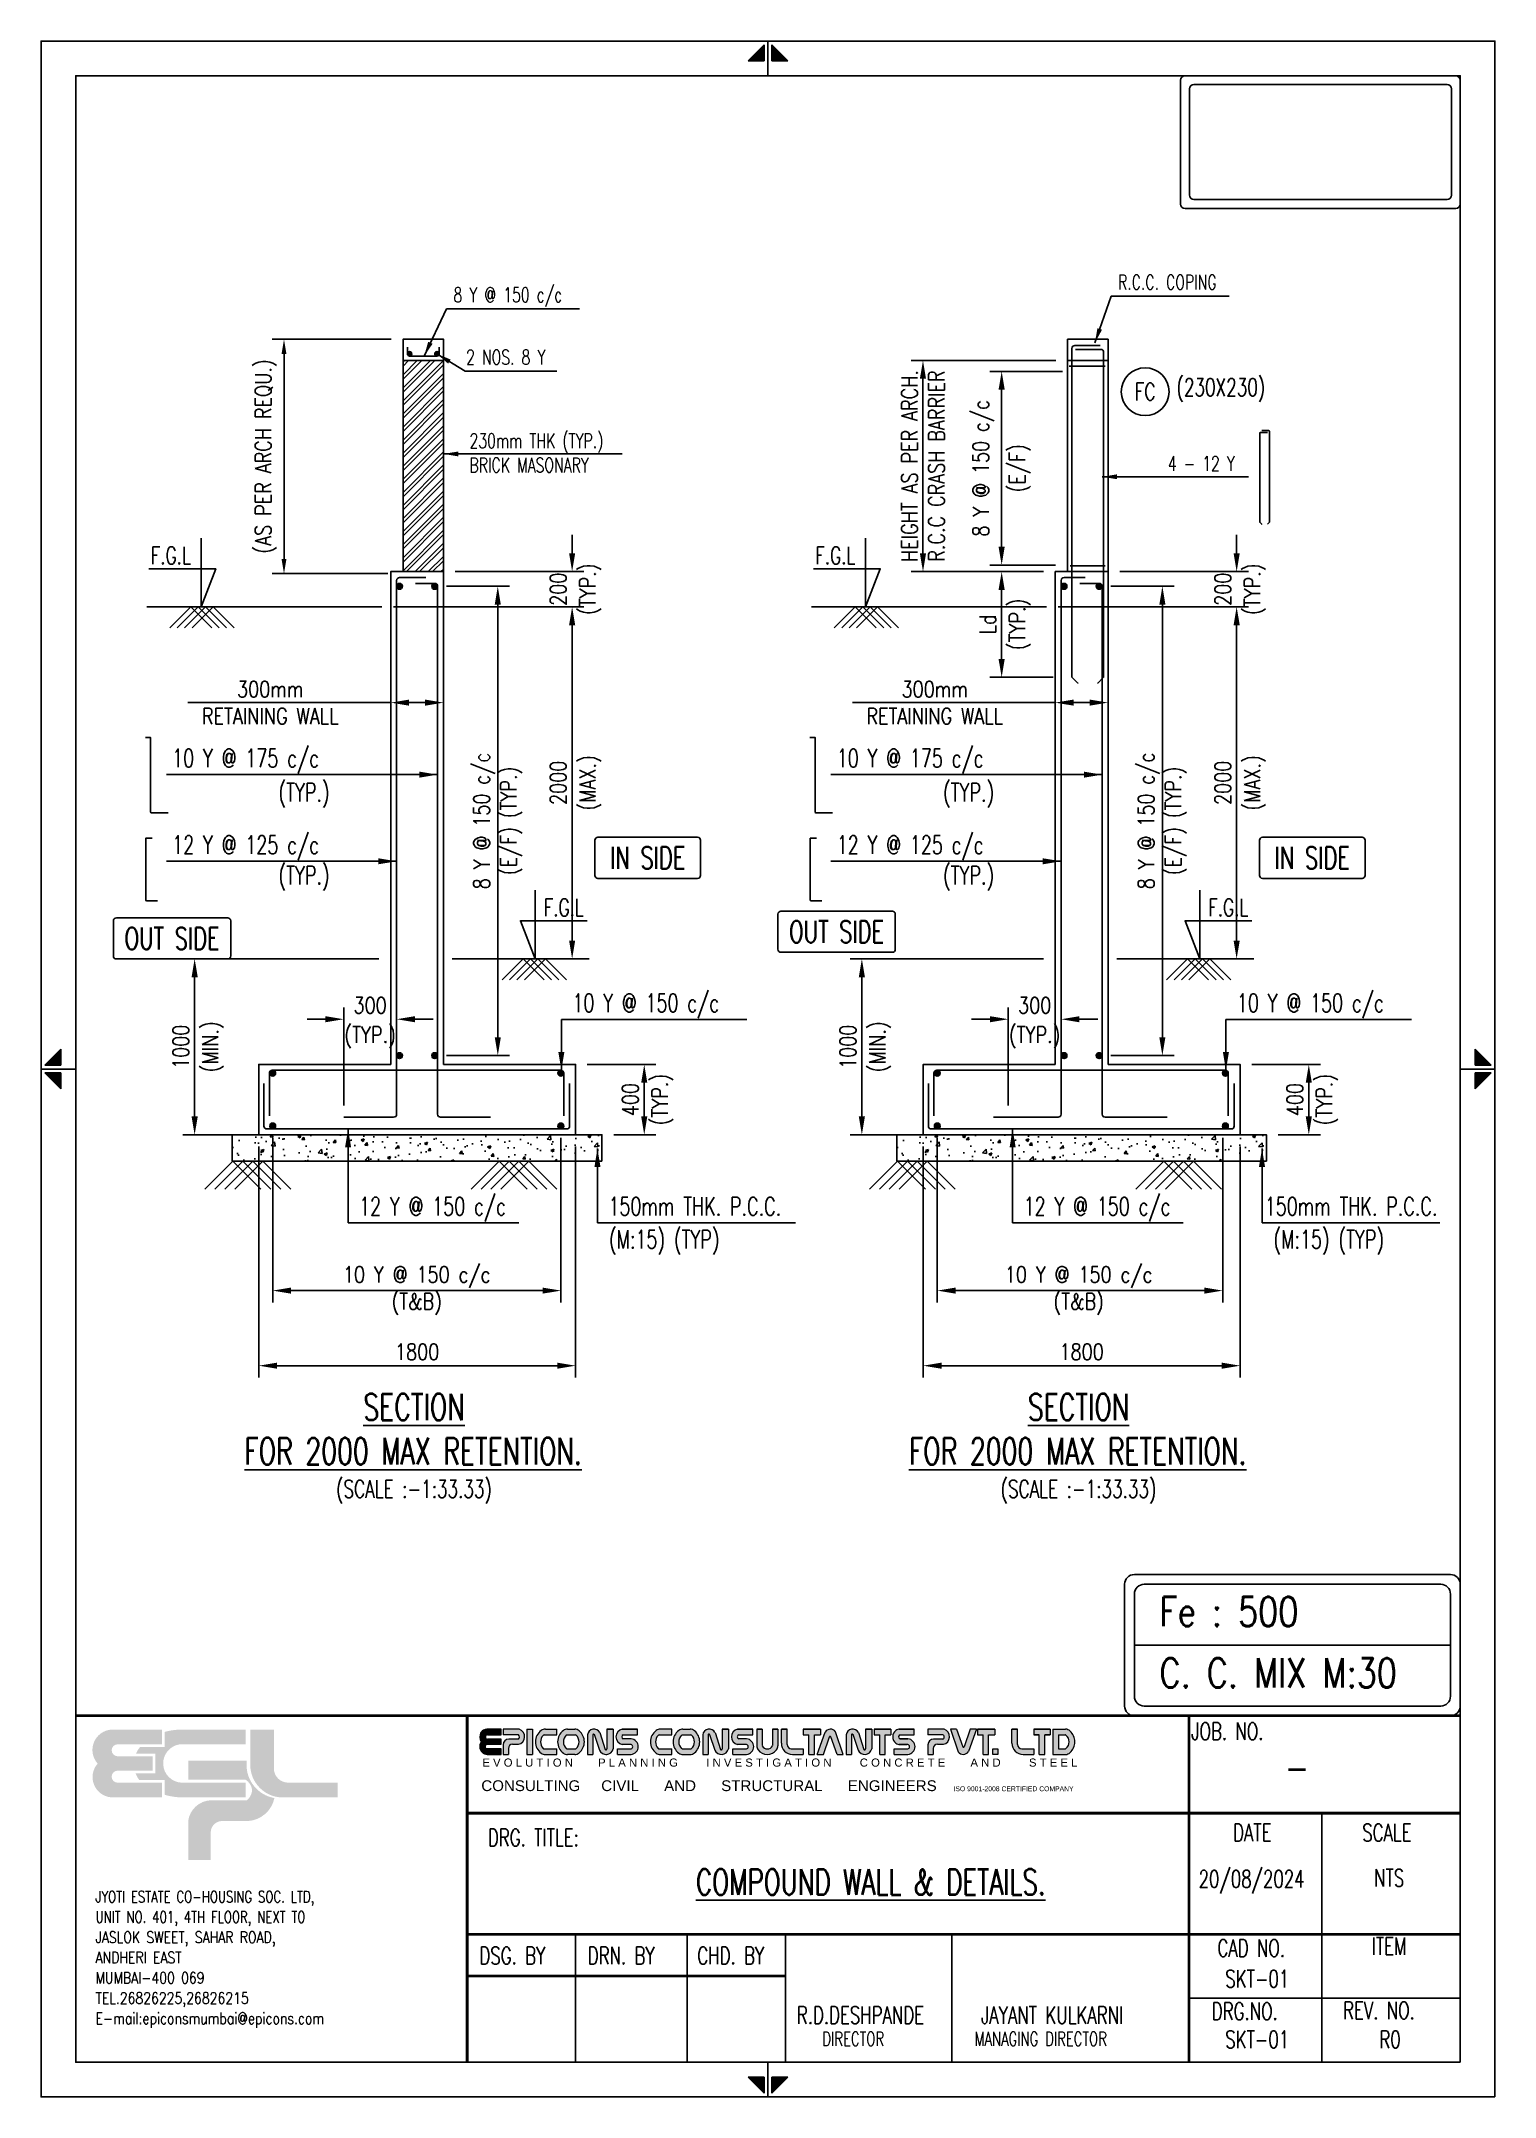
# Model space of a CAD drawing. Extents: x 324505 to 1272425, y -526289 to -156124.
# Drawn here: x 746642 to 771420, y -479231 to -444188 of the extents above; entities that cross this region are included whole.
import ezdxf
from ezdxf.enums import TextEntityAlignment as Align
from ezdxf.lldxf.tags import DXFTag

# ---------------------------------------------------------------- set-up
doc = ezdxf.new("R2010")
doc.units = 0
doc.header["$LTSCALE"] = 500
doc.header["$MEASUREMENT"] = 0
doc.header["$PDMODE"] = 35
doc.header["$PDSIZE"] = -15
doc.linetypes.add('HIDDEN2', pattern=[0.1875, 0.125, -0.0625])
doc.layers.get('DEFPOINTS').update_dxf_attribs({"color": 4})
doc.layers.add('00 ECPL LOGO', color=250, linetype='Continuous', lineweight=20)
doc.layers.add('00 ELEV-2', color=9, linetype='Continuous', lineweight=30)
for name, color, linetype in [('3CONRED', 1, 'Continuous'), ('NO. BEAM', 3, 'Continuous'), ('PNA', 10, 'Continuous'), ('S-BEAM INNER', 4, 'HIDDEN2'), ('S-BEAM OUTER', 4, 'Continuous'), ('S-COLUMN', 1, 'Continuous'), ('S-COLUMN CIRCLE', 9, 'Continuous'), ('S-COLUMN NO', 2, 'Continuous'), ('S-COLUMN SIZES', 2, 'Continuous'), ('S-CONCRET LINE', 4, 'Continuous'), ('S-DIM-1', 5, 'Continuous'), ('S-DROP PANNEL', 3, 'Continuous'), ('S-FOOTING', 4, 'Continuous'), ('S-HATCH', 253, 'Continuous'), ('S-LEVEL SECTION', 3, 'Continuous'), ('S-PCC', 9, 'Continuous'), ('S-REINFORCEMENT', 6, 'Continuous'), ('S-RETAINING WALL', 6, 'Continuous'), ('S-STIRUPS)', 3, 'Continuous'), ('S-TEXT', 2, 'Continuous'), ('S-TEXT-1', 4, 'Continuous'), ('S-TITIL', 6, 'Continuous'), ('SCHEDULE LINE-1', 7, 'Continuous'), ('TEXT', 4, 'Continuous'), ('TEXT (SHEET)', 4, 'Continuous'), ('TEXT NORMAL', 4, 'Continuous'), ('TITLE', 4, 'Continuous')]:
    doc.layers.add(name, color=color, linetype=linetype)
doc.styles.add('ROMANS', font='simplex.shx', dxfattribs={"width": 0.8, "height": 275, "bigfont": 'bigfont.shx'})
doc.styles.add('SEC. TEXT', font='arial.ttf', dxfattribs={"height": 180})
tags = doc.linetypes.add('HIDDEN', pattern=[0.375, 0.25, -0.125]).pattern_tags.tags
tags[6:7] = [DXFTag(74, 4), DXFTag(75, 0), DXFTag(340, '0'), DXFTag(46, 1.0), DXFTag(50, 0.0), DXFTag(44, 0.0), DXFTag(45, 0.0)]
tags[4:5] = [DXFTag(74, 4), DXFTag(75, 0), DXFTag(340, '0'), DXFTag(46, 1.0), DXFTag(50, 0.0), DXFTag(44, 0.0), DXFTag(45, 0.0)]
doc.dimstyles.new('dim100', dxfattribs={"dimtxt": 250, "dimasz": 250, "dimexe": 200, "dimexo": 200, "dimgap": 100, "dimtad": 1, "dimdec": 0, "dimzin": 0, "dimdsep": 46, "dimtxsty": 'ROMANS', "dimcen": 0, "dimclrd": 5, "dimclre": 5, "dimclrt": 4, "dimadec": 0, "dimazin": 0, "dimtfac": 1, "dimtdec": 0, "dimtix": 1, "dimtofl": 0, "dimtmove": 2, "dimatfit": 3, "dimfxl": 0, "dimtolj": 1, "dimtzin": 0, "dimlwd": -1, "dimlwe": -1, "dimarcsym": 0})
doc.dimstyles.new('dim25', dxfattribs={"dimtxt": 250, "dimasz": 250, "dimexe": 200, "dimexo": 200, "dimgap": 100, "dimtad": 1, "dimdec": 0, "dimlfac": 0.25, "dimzin": 0, "dimdsep": 46, "dimtxsty": 'ROMANS', "dimcen": 0, "dimclrd": 5, "dimclre": 5, "dimclrt": 4, "dimadec": 0, "dimazin": 0, "dimtfac": 1, "dimtdec": 0, "dimtix": 1, "dimtofl": 0, "dimtmove": 2, "dimatfit": 3, "dimfxl": 0, "dimtolj": 1, "dimtzin": 0, "dimlwd": -1, "dimlwe": -1, "dimarcsym": 0})
doc.dimstyles.new('dim33.33', dxfattribs={"dimtxt": 250, "dimasz": 250, "dimexe": 200, "dimexo": 200, "dimgap": 100, "dimtad": 1, "dimdec": 0, "dimlfac": 0.333331, "dimzin": 0, "dimdsep": 46, "dimtxsty": 'ROMANS', "dimcen": 0, "dimclrd": 5, "dimclre": 5, "dimclrt": 4, "dimadec": 0, "dimazin": 0, "dimtfac": 1, "dimtdec": 0, "dimtix": 1, "dimtofl": 0, "dimtmove": 2, "dimatfit": 3, "dimfxl": 0, "dimtolj": 1, "dimtzin": 0, "dimlwd": -1, "dimlwe": -1, "dimarcsym": 0})

msp = doc.modelspace()

# ---------------------------------------------------------------- texts
at = {"layer": 'S-COLUMN NO', "style": 'ROMANS', "width": 0.7}
msp.add_text('FC', height=300, dxfattribs=at).set_placement((765459.842, -450163.739, -24.95), align=Align.MIDDLE)
at = {"layer": 'S-COLUMN SIZES', "style": 'ROMANS', "width": 0.7}
msp.add_text('(230X230)', height=300, dxfattribs=at).set_placement((765995.003, -450088.097, -24.95), align=Align.MIDDLE_LEFT)
at = {"layer": 'S-LEVEL SECTION', "style": 'ROMANS', "width": 0.7}
for p in [(748511.24, -452956.08), (759837.924, -452956.08), (755208.746, -458956.08), (766535.43, -458956.08)]:
    msp.add_text('F.G.L', height=300, dxfattribs=at).set_placement(p, align=Align.MIDDLE_LEFT)
at = {"layer": 'S-TEXT', "style": 'ROMANS', "width": 0.7}
for p in [(752997.808, -468867.932, -24.95), (764324.492, -468867.932, -24.95)]:
    msp.add_text('(SCALE :-1:33.33)', height=300, dxfattribs=at).set_placement(p, align=Align.MIDDLE_CENTER)
at = {"layer": 'S-TEXT-1', "style": 'ROMANS', "width": 0.7}
for s, height, p in [('R.C.C. COPING', 250, (764997.816, -448296.826, -24.95)), ('8 Y @ 150 c/c', 250, (753671.132, -448510.326, -24.95)), ('2 NOS. 8 Y', 250, (753885.966, -449576.209, -24.95)), ('230mm THK (TYP.)', 250, (753943.966, -450999.442, -24.95)), ('BRICK MASONARY', 250, (753943.966, -451413.727, -24.95)), ('4 - 12 Y', 250, (765846.65, -451388.691, -24.95)), ('10 Y @ 175 c/c', 312.5, (748876.086, -456410.46, -24.95)), ('10 Y @ 175 c/c', 312.5, (760202.77, -456410.46, -24.95)), ('(TYP.)', 312.5, (750688.586, -456991.71, -1024321.052)), ('(TYP.)', 312.5, (762015.27, -456991.71, -1024321.052)), ('12 Y @ 125 c/c', 312.5, (748876.086, -457887.366, -24.95)), ('12 Y @ 125 c/c', 312.5, (760202.77, -457887.366, -24.95)), ('(TYP.)', 312.5, (750688.586, -458405.223, -24.95)), ('(TYP.)', 312.5, (762015.27, -458405.223, -24.95)), ('10 Y @ 150 c/c', 312.5, (755696.939, -460583.549, -12.885)), ('10 Y @ 150 c/c', 312.5, (767023.623, -460583.549, -12.885)), ('12 Y @ 150 c/c', 312.5, (752061.665, -464049.83, -12.885)), ('150mm THK. P.C.C.', 312.5, (756312.165, -464049.83, -12.885)), ('12 Y @ 150 c/c', 312.5, (763388.349, -464049.83, -12.885)), ('150mm THK. P.C.C.', 312.5, (767497.505, -464049.83, -12.885)), ('(M:15) (TYP)', 312.5, (756321.783, -464612.33, -12.885)), ('(M:15) (TYP)', 312.5, (767648.467, -464612.33, -12.885))]:
    msp.add_text(s, height=height, dxfattribs=at).set_placement(p, align=Align.MIDDLE_LEFT)
at = {"layer": 'S-TITIL', "style": 'ROMANS', "width": 0.7}
for s, p in [('%%USECTION', (752997.808, -467470.032, -24.95)), ('%%USECTION', (764324.492, -467470.032, -24.95)), ('%%UFOR 2000 MAX RETENTION.', (752982.453, -468224.343, -24.95)), ('%%UFOR 2000 MAX RETENTION.', (764309.137, -468224.343, -24.95))]:
    msp.add_text(s, height=450, dxfattribs=at).set_placement(p, align=Align.MIDDLE_CENTER)
at = {"layer": 'S-TITIL', "style": 'ROMANS', "width": 0.8}
for s, p in [('Fe : 500', (765705.148, -470959.011)), ('C. C. MIX M:30', (765705.148, -472004.317))]:
    msp.add_text(s, height=500.0889, dxfattribs=at).set_placement(p, align=Align.MIDDLE_LEFT)
at = {"layer": 'TEXT', "color": 1, "style": 'ROMANS', "width": 0.8}
msp.add_text('-', height=470.711, dxfattribs=at).set_placement((767836.99, -473618.723, -9.438), align=Align.MIDDLE_LEFT)
at = {"layer": 'TEXT', "color": 1, "style": 'ROMANS', "width": 0.7}
msp.add_text('%%UCOMPOUND WALL & DETAILS.', height=437.5, dxfattribs=at).set_placement((760783.142, -475568.804), align=Align.MIDDLE_CENTER)
at = {"layer": 'TEXT', "color": 2, "style": 'ROMANS', "width": 0.7}
for s, p in [('20/08/2024', (767273.89, -475516.261, -9.438)), ('NTS', (769618.518, -475498.818, -9.438)), ('SKT-01', (767371.647, -477218.184, -9.438)), ('SKT-01', (767369.485, -478252.263, -9.438)), ('R0', (769633.94, -478252.263, -9.438))]:
    msp.add_text(s, height=294.9791, dxfattribs=at).set_placement(p, align=Align.MIDDLE_CENTER)
at = {"layer": 'TITLE', "color": 2, "style": 'ROMANS', "width": 0.7}
for s, p in [('IN SIDE', (756981.568, -458109.176, -24.95)), ('IN SIDE', (768308.252, -458109.176, -24.95)), ('OUT SIDE', (748874.42, -459482.749, -24.95)), ('OUT SIDE', (760201.104, -459369.001, -24.95))]:
    msp.add_text(s, height=375, dxfattribs=at).set_placement(p, align=Align.MIDDLE_CENTER)

# ---------------------------------------------------------------- blocks, each defined once
blk = doc.blocks.new('MID')
at = {"layer": 'TEXT'}
for p, q in [((0, 0), (10, 0)), ((8.94, 1.07), (4.27, 5.74)), ((4.27, 5.74), (4.27, 1.07)), ((4.27, 1.07), (8.94, 1.07)), ((8.94, -1.07), (4.27, -5.74)), ((4.27, -1.07), (8.94, -1.07)), ((4.27, -5.74), (4.27, -1.07))]:
    blk.add_line(p, q, dxfattribs=at)
for points in [[(4.27, 5.74), (8.94, 1.07), (4.27, 1.07)], [(4.27, -5.74), (8.94, -1.07), (4.27, -1.07)]]:
    blk.add_solid(points, dxfattribs=at)
blk = doc.blocks.new('ecpl logo')
at = {"layer": '00 ECPL LOGO'}
for color, points in [(256, [(351, -827, 0.621111), (586, -1401), (1442, -1401), (1442, -1151), (682, -1151, -0.917622), (682, -948), (1285, -948), (1285, -702), (682, -702, -0.926164), (682, -501), (1442, -501), (1442, -251), (581, -251, 0.621111), (351, -827)]), (152, [(2940, -251), (2940, -863, 0.384329), (3453, -1401), (4422, -1401), (4422, -1151), (3582, -1151, -0.414214), (3340, -908), (3340, -251)]), (140, [(1887, -779), (1887, -1102), (2862, -1102, -0.232111), (2971, -1281, -0.194401), (2883, -1450), (2269, -1450, 0.364674), (1887, -1802), (1887, -2463), (2269, -2463), (2269, -1996, -0.414214), (2462, -1802), (2899, -1802, 0.338499), (3350, -1412, -0.371272), (2877, -839), (2877, -779)])]:
    blk.add_hatch(color=color, dxfattribs=at).paths.add_polyline_path(points)
h = blk.add_hatch(color=253, dxfattribs=at)
h.dxf.hatch_style = 1
h.paths.add_polyline_path([(995, -993, 0.07148), (1056, -1106), (1486, -1106), (1486, -1356, 0.065387), (1776, -1401), (2862, -1401), (2862, -1151), (1776, -1151, -0.910826), (1742, -501), (2862, -501), (2862, -251), (1776, -251, 0.069483), (1486, -291), (1486, -546), (1071, -546, 0.072407), (1003, -657), (1329, -657), (1329, -993)])
blk = doc.blocks.new('EPICONS TITLE')
at = {"layer": '00 ECPL LOGO'}
h = blk.add_hatch(color=7, dxfattribs=at)
h.dxf.hatch_style = 1
h.paths.add_polyline_path([(678, -252), (678, -146), (414, -146, 0.261636), (303, -208, 0.285841), (304, -378, 0.344902), (324, -574, 0.204992), (418, -614), (678, -614), (678, -510), (424, -510, -1), (418, -426), (678, -426), (678, -331), (424, -331, -1), (422, -252)])
h = blk.add_hatch(color=7, dxfattribs=at)
h.dxf.hatch_style = 1
h.paths.add_polyline_path([(1011, -146), (712, -146), (712, -252), (997, -252, -0.440545), (997, -331), (816, -331, 0.414214), (712, -435), (712, -614), (810, -614), (810, -504, -0.414214), (888, -426), (997, -426, 0.757811)])
h.paths.add_polyline_path([(1254, -146), (1153, -146), (1153, -614), (1254, -614)])
h.paths.add_polyline_path([(1708, -146), (1494, -146, 0.154275), (1419, -169, 0.519672), (1419, -591, 0.154275), (1494, -614), (1708, -614), (1708, -510), (1472, -510, -0.210356), (1452, -502, -0.388707), (1452, -260, -0.210356), (1472, -252), (1708, -252)])
h.paths.add_polyline_path([(2037, -146), (1904, -146, 0.159018), (1828, -171, 0.507969), (1828, -589, 0.159018), (1904, -614), (2037, -614, 0.173791), (2119, -585, 0.472311), (2119, -175, 0.173791)])
h.paths.add_polyline_path([(2046, -252, -0.185052), (2063, -258, -0.445894), (2063, -504, -0.185052), (2046, -510), (1899, -510, -0.185052), (1882, -504, -0.445894), (1882, -258, -0.185052), (1899, -252)], flags=16)
h.paths.add_polyline_path([(2501, -209, 0.723435), (2273, -252), (2273, -614), (2374, -614), (2374, -252, -0.723435), (2399, -241), (2495, -533, 0.724077), (2751, -510), (2751, -146), (2635, -146), (2635, -509, -0.755661), (2603, -519)])
h.paths.add_polyline_path([(3198, -146), (2916, -146, 0.823713), (2916, -429), (3082, -429, -0.713272), (3082, -510), (2830, -510), (2830, -614), (3082, -614, 0.900309), (3082, -324), (2936, -324, -0.746931), (2936, -252), (3198, -252)])
h = blk.add_hatch(color=7, dxfattribs=at)
h.dxf.hatch_style = 1
h.paths.add_polyline_path([(3837, -146), (3623, -146, 0.154275), (3548, -169, 0.519672), (3548, -591, 0.154275), (3623, -614), (3837, -614), (3837, -510), (3600, -510, -0.210932), (3581, -502, -0.385278), (3580, -260, -0.212895), (3599, -252), (3837, -252)])
h.paths.add_polyline_path([(4255, -175, 0.173792), (4173, -146), (4040, -146, 0.159018), (3964, -171, 0.507969), (3964, -589, 0.159018), (4040, -614), (4173, -614, 0.173792), (4255, -585, 0.472311)])
h.paths.add_polyline_path([(4182, -252, -0.185053), (4199, -258, -0.445893), (4199, -504, -0.185053), (4182, -510), (4035, -510, -0.185053), (4017, -504, -0.445893), (4017, -258, -0.185053), (4035, -252)], flags=16)
h.paths.add_polyline_path([(4406, -252), (4406, -614), (4507, -614), (4507, -252, -0.436861), (4522, -236, -0.319738), (4534, -245), (4629, -533, 0.724077), (4884, -510), (4884, -146), (4768, -146), (4768, -509, -0.755661), (4737, -519), (4635, -209, 0.723435)])
h.paths.add_polyline_path([(5335, -146), (5053, -146, 0.823713), (5053, -429), (5219, -429, -0.713272), (5219, -510), (4967, -510), (4967, -614), (5219, -614, 0.900309), (5219, -324), (5074, -324, -0.746931), (5074, -252), (5335, -252)])
h.paths.add_polyline_path([(5509, -146), (5408, -146), (5408, -452, 0.160106), (5433, -529, 0.505303), (5772, -529, 0.160106), (5797, -452), (5797, -146), (5699, -146), (5699, -451, -0.621318), (5509, -451)])
h.paths.add_polyline_path([(5969, -146), (5862, -146), (5862, -406, 0.414214), (6070, -614), (6267, -614), (6267, -510), (6047, -510, -0.414214), (5969, -432)])
h.paths.add_polyline_path([(6589, -146), (6267, -146), (6267, -249), (6372, -249), (6372, -614), (6473, -614), (6473, -249), (6589, -249)])
h.paths.add_polyline_path([(6863, -194, 0.539211), (6672, -201), (6523, -614), (6641, -614), (6752, -289, -0.708617), (6777, -289), (6894, -614), (7006, -614)])
h.paths.add_polyline_path([(7288, -209, 0.723435), (7059, -252), (7059, -614), (7160, -614), (7160, -252, -0.723435), (7186, -241), (7282, -533, 0.724077), (7538, -510), (7538, -146), (7421, -146), (7421, -509, -0.755661), (7390, -519)])
h.paths.add_polyline_path([(7886, -146), (7579, -146), (7579, -249), (7684, -249), (7684, -614), (7785, -614), (7785, -249), (7886, -249)])
h.paths.add_polyline_path([(8321, -146), (8059, -146, 0.157568), (7983, -170, 0.511532), (7983, -404, 0.157569), (8059, -429), (8206, -429, -0.713272), (8206, -510), (7953, -510), (7953, -614), (8206, -614, 0.900308), (8206, -324), (8065, -324), (8060, -324, -0.722204), (8060, -249), (8321, -249)])
h = blk.add_hatch(color=7, dxfattribs=at)
h.dxf.hatch_style = 1
h.paths.add_polyline_path([(8875, -146), (8576, -146), (8576, -252), (8849, -252, -0.270444), (8871, -265, -0.26297), (8871, -318, -0.270444), (8849, -331), (8680, -331, 0.414214), (8576, -435), (8576, -614), (8674, -614), (8674, -504, -0.414214), (8752, -426), (8861, -426, 0.757811)])
h.paths.add_polyline_path([(9103, -146), (8990, -146), (9133, -566, 0.539211), (9324, -560), (9474, -146), (9356, -146), (9244, -471, -0.708617), (9220, -471)])
h.paths.add_polyline_path([(9814, -146), (9492, -146), (9492, -249), (9597, -249), (9597, -614), (9698, -614), (9698, -249), (9814, -249)])
h.paths.add_polyline_path([(10234, -146), (10128, -146), (10128, -406, 0.414214), (10336, -614), (10533, -614), (10533, -510), (10312, -510, -0.414214), (10234, -432)])
h.paths.add_polyline_path([(9871, -510), (9775, -510), (9775, -614), (9871, -614)])
h = blk.add_hatch(color=7, dxfattribs=at)
h.dxf.hatch_style = 1
h.paths.add_polyline_path([(10533, -146), (10533, -249), (10637, -249), (10637, -614), (10739, -614), (10739, -249), (10839, -249), (10839, -146)])
h.paths.add_polyline_path([(10890, -146), (10890, -614), (11119, -614, 0.189446), (11208, -580, 0.435754), (11208, -181, 0.189446), (11119, -146)])
h.paths.add_polyline_path([(11122, -249, -0.519112), (11122, -510), (10989, -510), (10989, -249)], flags=16)
at = {"layer": '00 ECPL LOGO', "color": 7}
for p, q in [((678, -146), (414, -146)), ((424, -252), (678, -252)), ((678, -331), (424, -331)), ((678, -252), (678, -146)), ((678, -426), (678, -331)), ((1011, -146), (712, -146)), ((712, -146), (712, -252)), ((997, -252), (712, -252)), ((997, -331), (816, -331)), ((1153, -146), (1254, -146)), ((1153, -146), (1153, -614)), ((1254, -146), (1254, -614)), ((1472, -252), (1708, -252)), ((1494, -146), (1708, -146)), ((1708, -252), (1708, -146)), ((1899, -252), (2046, -252)), ((1904, -146), (2037, -146)), ((2273, -252), (2273, -614)), ((2374, -252), (2374, -614)), ((2399, -241), (2495, -533)), ((2501, -209), (2603, -519)), ((2635, -146), (2751, -146)), ((2751, -146), (2635, -146)), ((2635, -146), (2635, -510)), ((2751, -146), (2751, -510)), ((2751, -252), (2751, -252)), ((2916, -146), (3198, -146)), ((3198, -146), (2916, -146)), ((2936, -252), (3198, -252)), ((3082, -324), (2936, -324)), ((3198, -252), (3198, -146)), ((3599, -252), (3837, -252)), ((3837, -146), (3623, -146)), ((3837, -252), (3837, -146)), ((4035, -252), (4182, -252)), ((4040, -146), (4173, -146)), ((4406, -252), (4406, -614)), ((4507, -252), (4507, -614)), ((4534, -245), (4629, -533)), ((4635, -209), (4737, -519)), ((4768, -146), (4884, -146)), ((4768, -146), (4884, -146)), ((4884, -146), (4768, -146)), ((4768, -146), (4768, -510)), ((4884, -146), (4884, -510)), ((4884, -252), (4884, -252)), ((5053, -146), (5335, -146)), ((5053, -146), (5335, -146)), ((5335, -146), (5053, -146)), ((5074, -252), (5335, -252)), ((5219, -324), (5074, -324)), ((5335, -252), (5335, -146)), ((5408, -146), (5509, -146)), ((5509, -146), (5408, -146)), ((5408, -146), (5408, -452)), ((5509, -146), (5509, -451)), ((5699, -146), (5797, -146)), ((5797, -146), (5699, -146)), ((5699, -146), (5699, -451)), ((5797, -146), (5797, -452)), ((5862, -146), (5969, -146)), ((5969, -146), (5862, -146)), ((5862, -406), (5862, -146)), ((5969, -432), (5969, -146)), ((6267, -146), (6589, -146)), ((6589, -146), (6267, -146)), ((6267, -146), (6267, -249)), ((6267, -249), (6372, -249)), ((6372, -614), (6372, -249)), ((6473, -614), (6473, -249)), ((6473, -249), (6589, -249)), ((6523, -614), (6672, -201)), ((6589, -146), (6589, -249)), ((6641, -614), (6752, -289)), ((6894, -614), (6777, -289)), ((7006, -614), (6863, -194)), ((7059, -252), (7059, -614)), ((7160, -252), (7160, -614)), ((7186, -241), (7282, -533)), ((7288, -209), (7390, -519)), ((7421, -146), (7538, -146)), ((7421, -146), (7538, -146)), ((7538, -146), (7421, -146)), ((7421, -146), (7538, -146)), ((7421, -146), (7421, -510)), ((7538, -146), (7538, -510)), ((7538, -252), (7538, -252)), ((7579, -146), (7886, -146)), ((7886, -146), (7579, -146)), ((7579, -146), (7886, -146)), ((7579, -146), (7886, -146)), ((7886, -146), (7579, -146)), ((7579, -146), (7579, -249)), ((7579, -249), (7684, -249)), ((7579, -249), (7684, -249)), ((7684, -614), (7684, -249)), ((7785, -614), (7785, -249)), ((7785, -249), (7886, -249)), ((7785, -249), (7886, -249)), ((7886, -146), (7886, -249)), ((8040, -146), (8321, -146)), ((8040, -146), (8321, -146)), ((8321, -146), (8059, -146)), ((8060, -249), (8321, -249)), ((8206, -324), (8060, -324)), ((8065, -324), (8206, -324)), ((8321, -252), (8321, -146)), ((8875, -146), (8576, -146)), ((8576, -146), (8576, -252)), ((8849, -252), (8576, -252)), ((8849, -331), (8680, -331)), ((9103, -146), (8990, -146)), ((9103, -146), (8990, -146)), ((8990, -146), (9133, -566)), ((9103, -146), (9220, -471)), ((9356, -146), (9244, -471)), ((9474, -146), (9324, -560)), ((9474, -146), (9356, -146)), ((9408, -146), (9356, -146)), ((9474, -146), (9356, -146)), ((9492, -146), (9814, -146)), ((9814, -146), (9492, -146)), ((9492, -146), (9814, -146)), ((9492, -146), (9814, -146)), ((9492, -146), (9814, -146)), ((9492, -146), (9492, -249)), ((9492, -249), (9597, -249)), ((9492, -249), (9597, -249)), ((9597, -614), (9597, -249)), ((9698, -614), (9698, -249)), ((9698, -249), (9814, -249)), ((9698, -249), (9814, -249)), ((9814, -146), (9814, -249)), ((10128, -146), (10234, -146)), ((10234, -146), (10128, -146)), ((10128, -406), (10128, -146)), ((10234, -432), (10234, -146)), ((10533, -146), (10839, -146)), ((10839, -146), (10533, -146)), ((10533, -146), (10533, -249)), ((10533, -249), (10637, -249)), ((10637, -249), (10533, -249)), ((10637, -614), (10637, -249)), ((10739, -614), (10739, -249)), ((10739, -249), (10839, -249)), ((10739, -249), (10839, -249)), ((10839, -249), (10739, -249)), ((10839, -146), (10839, -249)), ((10890, -146), (11119, -146)), ((10890, -146), (10890, -614)), ((10989, -249), (10989, -510)), ((10989, -249), (11113, -249)), ((418, -426), (678, -426)), ((678, -510), (418, -510)), ((418, -614), (678, -614)), ((678, -614), (678, -510)), ((712, -435), (712, -614)), ((712, -614), (810, -614)), ((810, -504), (810, -614)), ((888, -426), (997, -426)), ((1153, -614), (1254, -614)), ((1472, -510), (1708, -510)), ((1494, -614), (1708, -614)), ((1708, -614), (1708, -510)), ((1899, -510), (2046, -510)), ((2037, -614), (1904, -614)), ((2273, -614), (2374, -614)), ((2614, -614), (2635, -614)), ((2635, -614), (2635, -614)), ((2751, -510), (2751, -510)), ((2830, -614), (2830, -510)), ((2830, -510), (3082, -510)), ((2830, -614), (3082, -614)), ((2830, -614), (3082, -614)), ((3082, -429), (2916, -429)), ((3600, -510), (3837, -510)), ((3623, -614), (3837, -614)), ((3837, -614), (3837, -510)), ((4035, -510), (4182, -510)), ((4040, -614), (4173, -614)), ((4406, -614), (4507, -614)), ((4406, -614), (4507, -614)), ((4406, -614), (4507, -614)), ((4967, -614), (4967, -510)), ((4967, -510), (5219, -510)), ((4967, -510), (5219, -510)), ((4967, -614), (5219, -614)), ((4967, -614), (5219, -614)), ((4967, -614), (5219, -614)), ((5219, -429), (5053, -429)), ((6047, -510), (6267, -510)), ((6070, -614), (6267, -614)), ((6070, -614), (6267, -614)), ((6267, -510), (6267, -614)), ((6372, -614), (6473, -614)), ((6372, -614), (6473, -614)), ((6523, -614), (6641, -614)), ((6589, -614), (6641, -614)), ((6894, -614), (7006, -614)), ((6894, -614), (7006, -614)), ((7059, -614), (7160, -614)), ((7059, -614), (7160, -614)), ((7059, -614), (7160, -614)), ((7538, -510), (7538, -510)), ((7684, -614), (7785, -614)), ((7684, -614), (7785, -614)), ((7684, -614), (7785, -614)), ((7684, -614), (7785, -614)), ((7953, -614), (7953, -510)), ((7953, -510), (8206, -510)), ((7953, -510), (8206, -510)), ((7953, -510), (8206, -510)), ((7953, -614), (8206, -614)), ((7953, -614), (8206, -614)), ((7953, -614), (8206, -614)), ((7953, -614), (8206, -614)), ((7953, -614), (8206, -614)), ((8206, -429), (8040, -429)), ((8059, -429), (8194, -429)), ((8576, -435), (8576, -614)), ((8576, -614), (8674, -614)), ((8674, -504), (8674, -614)), ((8752, -426), (8861, -426)), ((9597, -614), (9698, -614)), ((9597, -614), (9698, -614)), ((9597, -614), (9698, -614)), ((10312, -510), (10533, -510)), ((10336, -614), (10533, -614)), ((10336, -614), (10533, -614)), ((10533, -510), (10533, -614)), ((10637, -614), (10739, -614)), ((10637, -614), (10739, -614)), ((10637, -614), (10739, -614)), ((10637, -614), (10739, -614)), ((10653, -614), (10739, -614)), ((10653, -614), (10739, -614)), ((10653, -614), (10739, -614)), ((10653, -614), (10739, -614)), ((10890, -614), (11119, -614)), ((10989, -510), (11113, -510))]:
    blk.add_line(p, q, dxfattribs=at)
blk.add_lwpolyline([(9775, -510), (9871, -510), (9871, -614), (9775, -614)], close=True, dxfattribs=at)
for centre, radius, start, end in [((439, -292), 160, 148.648, 212.4563), ((439, -464), 160, 147.5437, 223.6612), ((414, -276), 130, 90, 148.648), ((423, -291), 39.6, 88.7637, 271.2363), ((816, -435), 104, 90, 180), ((965, -284), 146, 282.7188, 71.3398), ((961, -291), 53.7, 312.4487, 47.5513), ((1567, -380), 257, 125.0807, 234.9193), ((1584, -381), 179, 137.5171, 222.4829), ((1494, -276), 130, 90, 125.0807), ((1472, -278), 26, 90, 137.5171), ((1981, -380), 259, 126.1417, 233.8583), ((1992, -381), 165, 131.9364, 228.0636), ((1904, -276), 130, 90, 126.1417), ((1899, -278), 26, 90, 131.9364), ((2037, -276), 130, 50.5638, 90), ((2046, -278), 26, 48.0636, 90), ((1953, -381), 165, 311.9364, 48.0636), ((1951, -380), 265, 309.4362, 50.5638), ((2394, -268), 122, 28.75, 172.2831), ((2388, -251), 14.5, 40.0191, 183.5523), ((2944, -287), 144, 101.0425, 258.9575), ((2947, -288), 37.6, 106.4856, 253.5144), ((3067, -469), 146, 276.006, 83.994), ((3696, -380), 257, 125.0807, 234.9193), ((3714, -381), 180, 138.0741, 222.3563), ((3623, -276), 130, 90, 125.0807), ((3599, -278), 26, 90, 138.0741), ((4116, -380), 259, 126.1417, 233.8583), ((4127, -381), 165, 131.9364, 228.0636), ((4040, -276), 130, 90, 126.1417), ((4035, -278), 26, 90, 131.9364), ((4173, -276), 130, 50.5638, 90), ((4182, -278), 26, 48.0636, 90), ((4089, -381), 165, 311.9364, 48.0636), ((4087, -380), 265, 309.4362, 50.5638), ((4527, -268), 122, 28.75, 172.2831), ((4522, -251), 14.5, 89.1577, 183.5523), ((4522, -249), 13, 18.2334, 89.1577), ((5081, -287), 144, 101.0425, 258.9575), ((5084, -288), 37.6, 106.4856, 253.5144), ((5204, -469), 146, 276.006, 83.994), ((6770, -260), 114, 35.166, 148.5022), ((6764, -294), 13, 19.7665, 161.0546), ((7181, -268), 122, 28.75, 172.2831), ((7175, -251), 14.5, 40.0191, 183.5523), ((8067, -287), 144, 125.818, 234.182), ((8059, -276), 130, 90, 125.818), ((8072, -286), 39.3, 108.3261, 238.1957), ((8065, -298), 26, 238.1957, 270), ((8190, -469), 146, 276.006, 83.994), ((8680, -435), 104, 90, 180), ((8849, -278), 26, 29.4672, 90), ((8849, -305), 26, 270, 330.5328), ((8829, -284), 146, 282.7188, 71.3398), ((8824, -291), 53.7, 330.5328, 29.4672), ((11113, -275), 26, 51.4816, 90), ((11119, -276), 130, 47.0907, 90), ((11030, -380), 160, 308.5184, 51.4816), ((11023, -380), 272, 312.9093, 47.0907), ((418, -484), 130, 223.6612, 270), ((421, -468), 42.1, 94.0242, 265.9758), ((888, -504), 78, 90, 180), ((1494, -484), 130, 234.9193, 270), ((1472, -484), 26, 222.4829, 270), ((1904, -484), 130, 233.8583, 270), ((1899, -484), 26, 228.0636, 270), ((2037, -484), 130, 270, 309.4362), ((2046, -484), 26, 270, 311.9364), ((2619, -479), 135, 203.2219, 346.755), ((2618, -510), 17.1, 214.0796, 357.6127), ((3068, -470), 43.1, 289.0016, 70.9984), ((3623, -484), 130, 234.9193, 270), ((3600, -484), 26, 222.3563, 270), ((4040, -484), 130, 233.8583, 270), ((4035, -484), 26, 228.0636, 270), ((4173, -484), 130, 270, 309.4362), ((4182, -484), 26, 270, 311.9364), ((4753, -479), 135, 203.2219, 346.8516), ((4751, -510), 17.1, 214.0796, 357.6127), ((5205, -470), 43.1, 289.0016, 70.9984), ((5538, -452), 130, 180, 216.3848), ((5602, -404), 210, 216.3848, 323.6152), ((5604, -405), 106, 206.2931, 333.7069), ((5667, -452), 130, 323.6152, 0), ((6070, -406), 208, 180, 270), ((6047, -432), 78, 180, 270), ((7406, -479), 135, 203.2219, 346.755), ((7404, -510), 17.1, 214.0796, 357.6127), ((8059, -299), 130, 234.182, 270), ((8192, -470), 43.1, 289.0016, 70.9984), ((8752, -504), 78, 90, 180), ((9227, -500), 114, 215.166, 328.5022), ((9232, -467), 13, 199.7665, 341.0546), ((10336, -406), 208, 180, 270), ((10312, -432), 78, 180, 270), ((11113, -484), 26, 270, 308.5184), ((11119, -484), 130, 270, 312.9093)]:
    blk.add_arc(centre, radius, start, end, dxfattribs=at)
at = {"layer": '00 ECPL LOGO', "color": 7, "attachment_point": 1, "style": 'SEC. TEXT'}
for s, insert, char_height, width in [('E V O L U T I O N        P L A N N I N G         I N V E S T I G A T I O N         C O N C R E T E        A N D         S T E E L', (328, -689), 150, 445502.26), ('CONSULTING     CIVIL      AND      STRUCTURAL      ENGINEERS', (309, -1092), 200, 495763.22), ('ISO 9001-2008 CERTIFIED COMPANY', (9049, -1204), 90, 434288.5)]:
    blk.add_mtext(s, dxfattribs=dict(at, insert=insert, char_height=char_height, width=width))
blk = doc.blocks.new('A4')
at = {"layer": '3CONRED'}
blk.add_line((260538, -2522), (256855, -2522), dxfattribs=at)
at = {"layer": 'PNA', "color": 5}
for p, q in [((258658, -3392), (258658, -8)), ((248525, -3392), (248525, -1653)), ((250040, -3392), (250040, -1653)), ((251377, -3392), (251377, -1653)), ((253633, -3392), (253633, -1653))]:
    blk.add_line(p, q, dxfattribs=at)
at = {"layer": 'PNA', "color": 4}
blk.add_lwpolyline([(261008, -3862), (241268, -3862), (241268, 24056), (261008, 24056)], close=True, dxfattribs=at)
at = {"layer": 'PNA', "color": 3}
blk.add_lwpolyline([(260538, -3392), (241738, -3392), (241738, 23586), (260538, 23586)], close=True, dxfattribs=at)
at = {"layer": 'PNA', "color": 1, "const_width": 37.6}
for points in [[(241738, 1314), (260538, 1314)], [(247053, -3392), (247053, 1314)], [(256855, -3392), (256855, 1314)], [(247053, -8), (260538, -8)], [(247053, -1653), (260538, -1653)], [(247053, -2221), (251377, -2221)]]:
    blk.add_lwpolyline(points, dxfattribs=at)
at = {"layer": '00 ELEV-2'}
for name, p, xscale, yscale, zscale in [('ecpl logo', (241755, 1327), 0.8004648938681197, 0.8004648938681197, 0.8004648938681197), ('EPICONS TITLE', (247019, 1239), 0.7336260752301319, 0.7336260752301319, 0.7336260752301319)]:
    blk.add_blockref(name, p, dxfattribs=dict(at, xscale=xscale, yscale=yscale, zscale=zscale))
at = {"layer": 'TEXT (SHEET)', "color": 4, "yscale": 46.99999999999999, "zscale": 46.99999999999999, "rotation": 270}
for p, xscale in [((251138, 23586), -46.99999999999999), ((251138, -3392), 46.99999999999999)]:
    blk.add_blockref('MID', p, dxfattribs=dict(at, xscale=xscale))
at = {"layer": 'TEXT (SHEET)', "color": 4, "yscale": 46.99999999999999, "zscale": 46.99999999999999}
for p, xscale in [((241738, 10097), -46.99999999999999), ((260538, 10097), 46.99999999999999)]:
    blk.add_blockref('MID', p, dxfattribs=dict(at, xscale=xscale))
at = {"layer": 'S-TEXT-1', "style": 'ROMANS'}
for s, height, width, p in [('JYOTI ESTATE CO-HOUSING SOC. LTD,', 155.25, 0.75, (242008, -1221, -8)), ('UNIT NO. 401, 4TH FLOOR, NEXT TO', 155.25, 0.75, (242008, -1496, -8)), ('JASLOK SWEET, SAHAR ROAD,', 154.69, 0.8, (242008, -1771, -8)), ('ANDHERI EAST', 154.69, 0.8, (242008, -2047, -8)), ('MUMBAI-400 069', 154.69, 0.8, (242008, -2322, -8)), ('TEL.26826225,26826215', 154.69, 0.8, (242008, -2597, -8)), ('E-mail:epiconsmumbai@epicons.com', 154.69, 0.8, (242008, -2872, -8))]:
    blk.add_text(s, height=height, dxfattribs=dict(at, width=width)).set_placement(p)
at = {"layer": 'TEXT (SHEET)', "style": 'ROMANS', "width": 0.7}
for s, height, p in [(' JOB. NO.', 235, (256773, 986)), (' DRG. TITLE:', 235, (247223, -458)), ('DATE', 235, (257454, -389)), ('SCALE', 235, (259208, -389)), ('CAD NO.', 235, (257242, -1958)), ('ITEM', 235, (259336, -1934)), (' DRG.NO.', 235, (257052, -2816)), (' REV. NO.', 235, (258835, -2804)), ('DIRECTOR', 188, (251875, -3168)), (' MANAGING DIRECTOR', 188, (253851, -3168))]:
    blk.add_text(s, height=height, dxfattribs=at).set_placement(p)
at = {"layer": 'TEXT NORMAL', "style": 'ROMANS', "width": 0.7}
for s, p in [(' DSG. BY', (247108, -2061)), (' DRN. BY', (248579, -2061)), (' CHD. BY', (250066, -2061))]:
    blk.add_text(s, height=235, dxfattribs=at).set_placement(p)
at = {"layer": 'TITLE', "color": 4, "style": 'ROMANS', "width": 0.7}
for s, p in [('R.D.DESHPANDE', (251531, -2868)), (' JAYANT KULKARNI', (253918, -2868))]:
    blk.add_text(s, height=235, dxfattribs=at).set_placement(p)
blk = doc.blocks.new('*D686')
at = {"layer": 'DEFPOINTS', "color": 0}
for p in [(753501, -455464), (752601, -455907), (753501, -455907)]:
    blk.add_point(p, dxfattribs=at)
at = {"layer": 'S-DIM-1', "color": 5, "lineweight": -3}
for p, q in [((752601, -455464), (749145, -455464)), ((752913, -455464), (753188, -455464))]:
    blk.add_line(p, q, dxfattribs=at)
at = {"layer": 'S-DIM-1', "color": 5}
for p, q in [((752601, -455707), (752601, -455264)), ((753501, -455707), (753501, -455264))]:
    blk.add_line(p, q, dxfattribs=at)
for points in [[(752913, -455412), (752913, -455516), (752601, -455464)], [(753188, -455516), (753188, -455412), (753501, -455464)]]:
    blk.add_solid(points, dxfattribs=at)
at = {"layer": 'S-DIM-1', "color": 4, "insert": (750548, -455464), "char_height": 275, "attachment_point": 5, "style": 'ROMANS'}
blk.add_mtext('\\A1;{300mm\\PRETAINING WALL}', dxfattribs=at)
blk = doc.blocks.new('*D687')
at = {"layer": 'DEFPOINTS', "color": 0}
for p in [(750589, -462681), (755501, -462681), (755501, -465487)]:
    blk.add_point(p, dxfattribs=at)
at = {"layer": 'S-DIM-1', "color": 5}
for p, q in [((750589, -462881), (750589, -465687)), ((755501, -462881), (755501, -465687)), ((750902, -465487), (755188, -465487))]:
    blk.add_line(p, q, dxfattribs=at)
for points in [[(750902, -465435), (750902, -465539), (750589, -465487)], [(755188, -465539), (755188, -465435), (755501, -465487)]]:
    blk.add_solid(points, dxfattribs=at)
at = {"layer": 'S-DIM-1', "color": 4, "insert": (753045, -465487), "char_height": 275, "attachment_point": 5, "style": 'ROMANS'}
blk.add_mtext('\\A1;{10 Y @ 150 c/c\\P(T&B)}', dxfattribs=at)
blk = doc.blocks.new('*D688')
at = {"layer": 'DEFPOINTS', "color": 0}
for p in [(750351, -462831), (755751, -462831), (755751, -466767)]:
    blk.add_point(p, dxfattribs=at)
at = {"layer": 'S-DIM-1', "color": 5}
for p, q in [((750351, -463031), (750351, -466967)), ((755751, -463031), (755751, -466967)), ((750663, -466767), (755438, -466767))]:
    blk.add_line(p, q, dxfattribs=at)
for points in [[(750663, -466715), (750663, -466819), (750351, -466767)], [(755438, -466819), (755438, -466715), (755751, -466767)]]:
    blk.add_solid(points, dxfattribs=at)
at = {"layer": 'S-DIM-1', "color": 4, "insert": (753051, -466529), "char_height": 275, "attachment_point": 5, "style": 'ROMANS'}
blk.add_mtext('\\A1;1800', dxfattribs=at)
blk = doc.blocks.new('*D689')
at = {"layer": 'DEFPOINTS', "color": 0}
for p in [(753501, -453231), (752451, -453831), (755693, -453831)]:
    blk.add_point(p, dxfattribs=at)
at = {"layer": 'S-DIM-1', "color": 5}
for p, q in [((755693, -452919), (755693, -452606)), ((753701, -453231), (755893, -453231)), ((752651, -453831), (755893, -453831)), ((755693, -454144), (755693, -454456))]:
    blk.add_line(p, q, dxfattribs=at)
for points in [[(755641, -452919), (755745, -452919), (755693, -453231)], [(755745, -454144), (755641, -454144), (755693, -453831)]]:
    blk.add_solid(points, dxfattribs=at)
at = {"layer": 'S-DIM-1', "color": 4, "char_height": 275, "attachment_point": 5, "rotation": 90, "style": 'ROMANS'}
for s, insert in [('\\A1;{200', (755455, -453531)), ('(TYP.)}', (756002, -453531))]:
    blk.add_mtext(s, dxfattribs=dict(at, insert=insert))
blk = doc.blocks.new('*D690')
at = {"layer": 'DEFPOINTS', "color": 0}
for p in [(753351, -453481), (754426, -453481), (753351, -461481)]:
    blk.add_point(p, dxfattribs=at)
at = {"layer": 'S-DIM-1', "color": 5}
for p, q in [((753551, -453481), (754626, -453481)), ((754426, -461169), (754426, -453794)), ((753551, -461481), (754626, -461481))]:
    blk.add_line(p, q, dxfattribs=at)
for points in [[(754478, -453794), (754374, -453794), (754426, -453481)], [(754374, -461169), (754478, -461169), (754426, -461481)]]:
    blk.add_solid(points, dxfattribs=at)
at = {"layer": 'S-DIM-1', "color": 4, "insert": (754426, -457481), "char_height": 275, "attachment_point": 5, "rotation": 90, "style": 'ROMANS'}
blk.add_mtext('\\A1;8 Y @ 150 c/c\\P(E/F) (TYP.)', dxfattribs=at)
blk = doc.blocks.new('*D691')
at = {"layer": 'DEFPOINTS', "color": 0}
for p in [(752601, -459831), (749259, -462831), (752151, -462831)]:
    blk.add_point(p, dxfattribs=at)
at = {"layer": 'S-DIM-1', "color": 5}
for p, q in [((752401, -459831), (749059, -459831)), ((749259, -460144), (749259, -462519)), ((751951, -462831), (749059, -462831))]:
    blk.add_line(p, q, dxfattribs=at)
for points in [[(749312, -460144), (749207, -460144), (749259, -459831)], [(749207, -462519), (749312, -462519), (749259, -462831)]]:
    blk.add_solid(points, dxfattribs=at)
at = {"layer": 'S-DIM-1', "color": 4, "char_height": 275, "attachment_point": 5, "rotation": 90, "style": 'ROMANS'}
for s, insert in [('\\A1;1000', (749022, -461331)), ('(MIN.)', (749569, -461331))]:
    blk.add_mtext(s, dxfattribs=dict(at, insert=insert))
blk = doc.blocks.new('*D692')
at = {"layer": 'DEFPOINTS', "color": 0}
for p in [(753501, -453831), (755693, -453831), (753568, -459831)]:
    blk.add_point(p, dxfattribs=at)
at = {"layer": 'S-DIM-1', "color": 5}
for p, q in [((753701, -453831), (755893, -453831)), ((755693, -459519), (755693, -454144)), ((753768, -459831), (755893, -459831))]:
    blk.add_line(p, q, dxfattribs=at)
for points in [[(755745, -454144), (755641, -454144), (755693, -453831)], [(755641, -459519), (755745, -459519), (755693, -459831)]]:
    blk.add_solid(points, dxfattribs=at)
at = {"layer": 'S-DIM-1', "color": 4, "char_height": 275, "attachment_point": 5, "rotation": 90, "style": 'ROMANS'}
for s, insert in [('\\A1;{2000', (755455, -456831)), ('(MAX.)}', (756002, -456831))]:
    blk.add_mtext(s, dxfattribs=dict(at, insert=insert))
blk = doc.blocks.new('*D693')
at = {"layer": 'DEFPOINTS', "color": 0}
for p in [(755751, -461631), (756201, -462831), (756922, -462831)]:
    blk.add_point(p, dxfattribs=at)
at = {"layer": 'S-DIM-1', "color": 5}
for p, q in [((755951, -461631), (757122, -461631)), ((756922, -461944), (756922, -462519)), ((756401, -462831), (757122, -462831))]:
    blk.add_line(p, q, dxfattribs=at)
for points in [[(756974, -461944), (756870, -461944), (756922, -461631)], [(756870, -462519), (756974, -462519), (756922, -462831)]]:
    blk.add_solid(points, dxfattribs=at)
at = {"layer": 'S-DIM-1', "color": 4, "char_height": 275, "attachment_point": 5, "rotation": 90, "style": 'ROMANS'}
for s, insert in [('(TYP.)}', (757232, -462231)), ('\\A1;{400', (756685, -462231))]:
    blk.add_mtext(s, dxfattribs=dict(at, insert=insert))
blk = doc.blocks.new('*D694')
at = {"layer": 'DEFPOINTS', "color": 0}
for p in [(764827, -455464), (763927, -455907), (764827, -455907)]:
    blk.add_point(p, dxfattribs=at)
at = {"layer": 'S-DIM-1', "color": 5, "lineweight": -3}
for p, q in [((763927, -455464), (760472, -455464)), ((764240, -455464), (764515, -455464))]:
    blk.add_line(p, q, dxfattribs=at)
at = {"layer": 'S-DIM-1', "color": 5}
for p, q in [((763927, -455707), (763927, -455264)), ((764827, -455707), (764827, -455264))]:
    blk.add_line(p, q, dxfattribs=at)
for points in [[(764240, -455412), (764240, -455516), (763927, -455464)], [(764515, -455516), (764515, -455412), (764827, -455464)]]:
    blk.add_solid(points, dxfattribs=at)
at = {"layer": 'S-DIM-1', "color": 4, "insert": (761874, -455464), "char_height": 275, "attachment_point": 5, "style": 'ROMANS'}
blk.add_mtext('\\A1;{300mm\\PRETAINING WALL}', dxfattribs=at)
blk = doc.blocks.new('*D695')
at = {"layer": 'DEFPOINTS', "color": 0}
for p in [(761916, -462681), (766782, -462681), (766782, -465487)]:
    blk.add_point(p, dxfattribs=at)
at = {"layer": 'S-DIM-1', "color": 5}
for p, q in [((761916, -462881), (761916, -465687)), ((766782, -462881), (766782, -465687)), ((762228, -465487), (766470, -465487))]:
    blk.add_line(p, q, dxfattribs=at)
for points in [[(762228, -465435), (762228, -465539), (761916, -465487)], [(766470, -465539), (766470, -465435), (766782, -465487)]]:
    blk.add_solid(points, dxfattribs=at)
at = {"layer": 'S-DIM-1', "color": 4, "insert": (764327, -465487), "char_height": 275, "attachment_point": 5, "style": 'ROMANS'}
blk.add_mtext('\\A1;{10 Y @ 150 c/c\\P(T&B)}', dxfattribs=at)
blk = doc.blocks.new('*D696')
at = {"layer": 'DEFPOINTS', "color": 0}
for p in [(764250, -449819), (763014, -453119), (764130, -453119)]:
    blk.add_point(p, dxfattribs=at)
at = {"layer": 'S-DIM-1', "color": 5}
for p, q in [((764050, -449819), (762814, -449819)), ((763014, -450131), (763014, -452806)), ((763930, -453119), (762814, -453119))]:
    blk.add_line(p, q, dxfattribs=at)
for points in [[(763066, -450131), (762961, -450131), (763014, -449819)], [(762961, -452806), (763066, -452806), (763014, -453119)]]:
    blk.add_solid(points, dxfattribs=at)
at = {"layer": 'S-DIM-1', "color": 4, "char_height": 275, "attachment_point": 5, "rotation": 90, "style": 'ROMANS'}
for s, insert in [('\\A1;{8 Y @ 150 c/c', (762704, -451469)), ('(E/F)}', (763323, -451469))]:
    blk.add_mtext(s, dxfattribs=dict(at, insert=insert))
blk = doc.blocks.new('*D697')
at = {"layer": 'DEFPOINTS', "color": 0}
for p in [(764137, -449631), (761673, -453231), (763927, -453231)]:
    blk.add_point(p, dxfattribs=at)
at = {"layer": 'S-DIM-1', "color": 5}
for p, q in [((763937, -449631), (761473, -449631)), ((761673, -449944), (761673, -452919)), ((763727, -453231), (761473, -453231))]:
    blk.add_line(p, q, dxfattribs=at)
for points in [[(761725, -449944), (761620, -449944), (761673, -449631)], [(761620, -452919), (761725, -452919), (761673, -453231)]]:
    blk.add_solid(points, dxfattribs=at)
at = {"layer": 'S-DIM-1', "color": 4, "insert": (761673, -451431), "char_height": 275, "attachment_point": 5, "rotation": 90, "style": 'ROMANS'}
blk.add_mtext('\\A1;{HEIGHT AS PER ARCH.\\PR.C.C CRASH BARRIER}', dxfattribs=at)
blk = doc.blocks.new('*D698')
at = {"layer": 'DEFPOINTS', "color": 0}
for p in [(763014, -453231), (763927, -453231), (764092, -455031)]:
    blk.add_point(p, dxfattribs=at)
at = {"layer": 'S-DIM-1', "color": 5}
for p, q in [((763727, -453231), (762814, -453231)), ((763014, -454719), (763014, -453544)), ((763892, -455031), (762814, -455031))]:
    blk.add_line(p, q, dxfattribs=at)
for points in [[(763066, -453544), (762961, -453544), (763014, -453231)], [(762961, -454719), (763066, -454719), (763014, -455031)]]:
    blk.add_solid(points, dxfattribs=at)
at = {"layer": 'S-DIM-1', "color": 4, "char_height": 275, "attachment_point": 5, "rotation": 90, "style": 'ROMANS'}
for s, insert in [('(TYP.)}', (763323, -454131)), ('\\A1;{Ld', (762776, -454131))]:
    blk.add_mtext(s, dxfattribs=dict(at, insert=insert))
blk = doc.blocks.new('*D699')
at = {"layer": 'DEFPOINTS', "color": 0}
for p in [(761677, -462831), (767077, -462831), (767077, -466767)]:
    blk.add_point(p, dxfattribs=at)
at = {"layer": 'S-DIM-1', "color": 5}
for p, q in [((761677, -463031), (761677, -466967)), ((767077, -463031), (767077, -466967)), ((761990, -466767), (766765, -466767))]:
    blk.add_line(p, q, dxfattribs=at)
for points in [[(761990, -466715), (761990, -466819), (761677, -466767)], [(766765, -466819), (766765, -466715), (767077, -466767)]]:
    blk.add_solid(points, dxfattribs=at)
at = {"layer": 'S-DIM-1', "color": 4, "insert": (764377, -466529), "char_height": 275, "attachment_point": 5, "style": 'ROMANS'}
blk.add_mtext('\\A1;1800', dxfattribs=at)
blk = doc.blocks.new('*D700')
at = {"layer": 'DEFPOINTS', "color": 0}
for p in [(764827, -453231), (764827, -453831), (767019, -453831)]:
    blk.add_point(p, dxfattribs=at)
at = {"layer": 'S-DIM-1', "color": 5}
for p, q in [((767019, -452919), (767019, -452606)), ((765027, -453231), (767219, -453231)), ((765027, -453831), (767219, -453831)), ((767019, -454144), (767019, -454456))]:
    blk.add_line(p, q, dxfattribs=at)
for points in [[(766967, -452919), (767072, -452919), (767019, -453231)], [(767072, -454144), (766967, -454144), (767019, -453831)]]:
    blk.add_solid(points, dxfattribs=at)
at = {"layer": 'S-DIM-1', "color": 4, "char_height": 275, "attachment_point": 5, "rotation": 90, "style": 'ROMANS'}
for s, insert in [('\\A1;{200', (766782, -453531)), ('(TYP.)}', (767329, -453531))]:
    blk.add_mtext(s, dxfattribs=dict(at, insert=insert))
blk = doc.blocks.new('*D701')
at = {"layer": 'DEFPOINTS', "color": 0}
for p in [(764677, -453481), (765753, -453481), (764677, -461481)]:
    blk.add_point(p, dxfattribs=at)
at = {"layer": 'S-DIM-1', "color": 5}
for p, q in [((764877, -453481), (765953, -453481)), ((765753, -461169), (765753, -453794)), ((764877, -461481), (765953, -461481))]:
    blk.add_line(p, q, dxfattribs=at)
for points in [[(765805, -453794), (765701, -453794), (765753, -453481)], [(765701, -461169), (765805, -461169), (765753, -461481)]]:
    blk.add_solid(points, dxfattribs=at)
at = {"layer": 'S-DIM-1', "color": 4, "insert": (765753, -457481), "char_height": 275, "attachment_point": 5, "rotation": 90, "style": 'ROMANS'}
blk.add_mtext('\\A1;8 Y @ 150 c/c\\P(E/F) (TYP.)', dxfattribs=at)
blk = doc.blocks.new('*D702')
at = {"layer": 'DEFPOINTS', "color": 0}
for p in [(763927, -459831), (760631, -462831), (763477, -462831)]:
    blk.add_point(p, dxfattribs=at)
at = {"layer": 'S-DIM-1', "color": 5}
for p, q in [((763727, -459831), (760431, -459831)), ((760631, -460144), (760631, -462519)), ((763277, -462831), (760431, -462831))]:
    blk.add_line(p, q, dxfattribs=at)
for points in [[(760683, -460144), (760579, -460144), (760631, -459831)], [(760579, -462519), (760683, -462519), (760631, -462831)]]:
    blk.add_solid(points, dxfattribs=at)
at = {"layer": 'S-DIM-1', "color": 4, "char_height": 275, "attachment_point": 5, "rotation": 90, "style": 'ROMANS'}
for s, insert in [('\\A1;1000', (760394, -461331)), ('(MIN.)', (760941, -461331))]:
    blk.add_mtext(s, dxfattribs=dict(at, insert=insert))
blk = doc.blocks.new('*D703')
at = {"layer": 'DEFPOINTS', "color": 0}
for p in [(763777, -453831), (767019, -453831), (766649, -459831)]:
    blk.add_point(p, dxfattribs=at)
at = {"layer": 'S-DIM-1', "color": 5}
for p, q in [((763977, -453831), (767219, -453831)), ((767019, -459519), (767019, -454144)), ((766849, -459831), (767219, -459831))]:
    blk.add_line(p, q, dxfattribs=at)
for points in [[(767072, -454144), (766967, -454144), (767019, -453831)], [(766967, -459519), (767072, -459519), (767019, -459831)]]:
    blk.add_solid(points, dxfattribs=at)
at = {"layer": 'S-DIM-1', "color": 4, "char_height": 275, "attachment_point": 5, "rotation": 90, "style": 'ROMANS'}
for s, insert in [('\\A1;{2000', (766782, -456831)), ('(MAX.)}', (767329, -456831))]:
    blk.add_mtext(s, dxfattribs=dict(at, insert=insert))
blk = doc.blocks.new('*D704')
at = {"layer": 'DEFPOINTS', "color": 0}
for p in [(767077, -461631), (767527, -462831), (768249, -462831)]:
    blk.add_point(p, dxfattribs=at)
at = {"layer": 'S-DIM-1', "color": 5}
for p, q in [((767277, -461631), (768449, -461631)), ((768249, -461944), (768249, -462519)), ((767727, -462831), (768449, -462831))]:
    blk.add_line(p, q, dxfattribs=at)
for points in [[(768301, -461944), (768197, -461944), (768249, -461631)], [(768197, -462519), (768301, -462519), (768249, -462831)]]:
    blk.add_solid(points, dxfattribs=at)
at = {"layer": 'S-DIM-1', "color": 4, "char_height": 275, "attachment_point": 5, "rotation": 90, "style": 'ROMANS'}
for s, insert in [('(TYP.)}', (768558, -462231)), ('\\A1;{400', (768011, -462231))]:
    blk.add_mtext(s, dxfattribs=dict(at, insert=insert))
blk = doc.blocks.new('*D705')
at = {"layer": 'DEFPOINTS', "color": 0}
for p in [(752811, -449271), (750782, -453265), (752751, -453265)]:
    blk.add_point(p, dxfattribs=at)
at = {"layer": 'S-DIM-1', "color": 5}
for p, q in [((752611, -449271), (750582, -449271)), ((752551, -453265), (750582, -453265))]:
    blk.add_line(p, q, dxfattribs=at)
at = {"layer": 'S-DIM-1', "color": 5, "lineweight": -3}
blk.add_line((750782, -449521), (750782, -453015), dxfattribs=at)
at = {"layer": 'S-DIM-1', "color": 5}
for points in [[(750824, -449521), (750740, -449521), (750782, -449271)], [(750740, -453015), (750824, -453015), (750782, -453265)]]:
    blk.add_solid(points, dxfattribs=at)
at = {"layer": 'S-DIM-1', "color": 4, "insert": (750473, -451268), "char_height": 275, "attachment_point": 5, "rotation": 90, "style": 'ROMANS'}
blk.add_mtext('\\A1;(AS PER ARCH REQU.)', dxfattribs=at)
blk = doc.blocks.new('*D706')
at = {"layer": 'DEFPOINTS', "color": 0}
for p in [(752701, -460861), (751800, -462531), (752701, -462481)]:
    blk.add_point(p, dxfattribs=at)
at = {"layer": 'S-DIM-1', "color": 5}
for p, q in [((751800, -462331), (751800, -460661)), ((752701, -462281), (752701, -460661)), ((751487, -460861), (751175, -460861)), ((753013, -460861), (753326, -460861))]:
    blk.add_line(p, q, dxfattribs=at)
for points in [[(751487, -460913), (751487, -460809), (751800, -460861)], [(753013, -460809), (753013, -460913), (752701, -460861)]]:
    blk.add_solid(points, dxfattribs=at)
at = {"layer": 'S-DIM-1', "color": 4, "char_height": 275, "attachment_point": 5, "style": 'ROMANS'}
for s, insert in [('\\A1;{300', (752250, -460624)), ('(TYP.)}', (752250, -461171))]:
    blk.add_mtext(s, dxfattribs=dict(at, insert=insert))
blk = doc.blocks.new('*D707')
at = {"layer": 'DEFPOINTS', "color": 0}
for p in [(764027, -460861), (763127, -462531), (764027, -462481)]:
    blk.add_point(p, dxfattribs=at)
at = {"layer": 'S-DIM-1', "color": 5}
for p, q in [((763127, -462331), (763127, -460661)), ((764027, -462281), (764027, -460661)), ((762814, -460861), (762502, -460861)), ((764340, -460861), (764652, -460861))]:
    blk.add_line(p, q, dxfattribs=at)
for points in [[(762814, -460913), (762814, -460809), (763127, -460861)], [(764340, -460809), (764340, -460913), (764027, -460861)]]:
    blk.add_solid(points, dxfattribs=at)
at = {"layer": 'S-DIM-1', "color": 4, "char_height": 275, "attachment_point": 5, "style": 'ROMANS'}
for s, insert in [('\\A1;{300', (763577, -460624)), ('(TYP.)}', (763577, -461171))]:
    blk.add_mtext(s, dxfattribs=dict(at, insert=insert))

# ---------------------------------------------------------------- dimensions: what is measured, and where the dimension line sits
at = {"layer": 'S-DIM-1'}
for base, p1, p2, angle, text, override, picture, middle in [((750782.132, -453264.794, -24.95), (752810.632, -449271.08, -24.95), (752750.632, -453264.794, -24.95), 90, '(AS PER ARCH REQU.)', {"dimtofl": 1, "dimtmove": 0, "dimlwd": 65533}, '*D705', (750472.609, -451267.937, -24.95)), ((763013.537, -453118.58, -106592.514), (764249.816, -449818.58, -106592.514), (764129.816, -453118.58, -106592.514), 90, '{8 Y @ 150 c/c\\X (E/F)}', {"dimtxt": 312.5, "dimasz": 312.5, "dimtxsty": 'ROMANS', "dimtmove": 0}, '*D696', (763013.537, -451468.58, -106592.514)), ((755692.765, -453831.08, -24.95), (753500.632, -453231.08, -24.95), (752450.632, -453831.08, -24.95), 90, '{<>\\X(TYP.)}', {"dimtxt": 312.5, "dimasz": 312.5, "dimtmove": 0}, '*D689', (755692.765, -453531.08, -24.95)), ((767019.449, -453831.08, -24.95), (764827.316, -453231.08, -24.95), (764827.316, -453831.08, -24.95), 90, '{<>\\X(TYP.)}', {"dimtxt": 312.5, "dimasz": 312.5, "dimtmove": 0}, '*D700', (767019.449, -453531.08, -24.95)), ((763013.537, -453231.08, -24.95), (764092.316, -455031.08, -24.95), (763927.316, -453231.08, -24.95), 270, '{Ld\\X(TYP.)}', {"dimtxt": 312.5, "dimasz": 312.5, "dimtmove": 0}, '*D698', (763013.537, -454131.08, -24.95)), ((755692.765, -453831.08, -24.95), (753567.936, -459831.08, -24.95), (753500.632, -453831.08, -24.95), 270, '{<>\\X(MAX.)}', {"dimtxt": 312.5, "dimasz": 312.5, "dimtxsty": 'ROMANS', "dimtmove": 0}, '*D692', (755692.765, -456831.08, -24.95)), ((767019.449, -453831.08, -24.95), (766648.661, -459831.08, -24.95), (763777.316, -453831.08, -24.95), 270, '{<>\\X(MAX.)}', {"dimtxt": 312.5, "dimasz": 312.5, "dimtxsty": 'ROMANS', "dimtmove": 0}, '*D703', (767019.449, -456831.08, -24.95)), ((749259.49, -462831.08, -24.95), (752600.632, -459831.08, -24.95), (752150.632, -462831.08, -49.9), 90, '<>\\X(MIN.)', {"dimtxt": 312.5, "dimasz": 312.5, "dimtmove": 0}, '*D691', (749259.49, -461331.08, -24.95)), ((760631.174, -462831.08, -24.95), (763927.316, -459831.08, -24.95), (763477.316, -462831.08, -49.9), 90, '<>\\X(MIN.)', {"dimtxt": 312.5, "dimasz": 312.5, "dimtmove": 0}, '*D702', (760631.174, -461331.08, -24.95)), ((756922.144, -462831.08, -24.95), (755750.632, -461631.08, -24.95), (756200.632, -462831.08, -24.95), 90, '{<>\\X(TYP.)}', {"dimtxt": 312.5, "dimasz": 312.5, "dimtmove": 0}, '*D693', (756922.144, -462231.08, -24.95)), ((768248.828, -462831.08, -24.95), (767077.316, -461631.08, -24.95), (767527.316, -462831.08, -24.95), 90, '{<>\\X(TYP.)}', {"dimtxt": 312.5, "dimasz": 312.5, "dimtmove": 0}, '*D704', (768248.828, -462231.08, -24.95))]:
    dim = msp.add_linear_dim(base=base, p1=p1, p2=p2, angle=angle, text=text, dimstyle='dim33.33', override=override, dxfattribs=at)
    dim.commit()
    dim.dimension.update_dxf_attribs({"geometry": picture, "text_midpoint": middle})
for base, p1, p2, angle, text, override, picture, middle in [((761672.537, -453231.08, -24.95), (764137.316, -449631.08, -24.95), (763927.316, -453231.08, -24.95), 90, '{HEIGHT AS PER ARCH.\\XR.C.C CRASH BARRIER}', {"dimtxt": 312.5, "dimasz": 312.5, "dimtmove": 0}, '*D697', (761672.537, -451431.08, -24.95)), ((754426.405, -453481.08, -24.95), (753350.632, -461481.08, -24.95), (753350.632, -453481.08, -24.95), 90, '8 Y @ 150 c/c\\X(E/F) (TYP.)', {"dimtxt": 312.5, "dimasz": 312.5, "dimtxsty": 'ROMANS', "dimtmove": 0}, '*D690', (754426.405, -457481.08, -24.95)), ((765753.089, -453481.08, -24.95), (764677.316, -461481.08, -24.95), (764677.316, -453481.08, -24.95), 90, '8 Y @ 150 c/c\\X(E/F) (TYP.)', {"dimtxt": 312.5, "dimasz": 312.5, "dimtxsty": 'ROMANS', "dimtmove": 0}, '*D701', (765753.089, -457481.08, -24.95)), ((755500.632, -465486.672, -36297.515), (750589.216, -462681.08, -36322.509), (755500.632, -462681.08, -36297.515), 180, '{10 Y @ 150 c/c\\X(T&B)}', {"dimtxt": 312.5, "dimasz": 312.5, "dimtxsty": 'ROMANS', "dimtmove": 0}, '*D687', (753044.924, -465486.672, -36297.515)), ((766782.316, -465486.672, -36297.515), (761915.9, -462681.08, -36322.509), (766782.316, -462681.08, -36297.515), 180, '{10 Y @ 150 c/c\\X(T&B)}', {"dimtxt": 312.5, "dimasz": 312.5, "dimtxsty": 'ROMANS', "dimtmove": 0}, '*D695', (764326.608, -465486.672, -36297.515))]:
    dim = msp.add_linear_dim(base=base, p1=p1, p2=p2, angle=angle, text=text, dimstyle='dim33.33', override=override, dxfattribs=at)
    dim.commit()
    dim.dimension.update_dxf_attribs({"geometry": picture, "text_midpoint": middle, "dimtype": 160})
for base, p1, p2, picture, middle in [((753500.632, -455464.168, -24.95), (752600.632, -455907.106, -24.95), (753500.632, -455907.106, -24.95), '*D686', (750547.507, -455464.168, -24.95)), ((764827.316, -455464.168, -24.95), (763927.316, -455907.106, -24.95), (764827.316, -455907.106, -24.95), '*D694', (761874.191, -455464.168, -24.95))]:
    dim = msp.add_linear_dim(base=base, p1=p1, p2=p2, text='{<>mm\\XRETAINING WALL}', dimstyle='dim33.33', override={"dimtxt": 312.5, "dimasz": 312.5, "dimtxsty": 'ROMANS', "dimtofl": 1, "dimtmove": 0, "dimlwd": 65533}, dxfattribs=at)
    dim.commit()
    dim.dimension.update_dxf_attribs({"geometry": picture, "text_midpoint": middle, "dimtype": 160})
for base, p1, p2, picture, middle in [((752700.632, -460861.157), (751799.937, -462531.08, -24.95), (752700.632, -462481.08, -24.95), '*D706', (752250.285, -460861.157)), ((764027.316, -460861.157), (763126.621, -462531.08, -24.95), (764027.316, -462481.08, -24.95), '*D707', (763576.969, -460861.157))]:
    dim = msp.add_linear_dim(base=base, p1=p1, p2=p2, text='{<>\\X(TYP.)}', dimstyle='dim33.33', override={"dimtxt": 312.5, "dimasz": 312.5, "dimtxsty": 'ROMANS', "dimtmove": 0}, dxfattribs=at)
    dim.commit()
    dim.dimension.update_dxf_attribs({"geometry": picture, "text_midpoint": middle})
for base, p1, p2, picture, middle in [((755750.632, -466766.618, -24.95), (750350.632, -462831.08, -24.95), (755750.632, -462831.08, -24.95), '*D688', (753050.632, -466529.118, -24.95)), ((767077.316, -466766.618, -24.95), (761677.316, -462831.08, -24.95), (767077.316, -462831.08, -24.95), '*D699', (764377.316, -466529.118, -24.95))]:
    dim = msp.add_linear_dim(base=base, p1=p1, p2=p2, dimstyle='dim33.33', override={"dimtxt": 312.5, "dimasz": 312.5, "dimtmove": 0}, dxfattribs=at)
    dim.commit()
    dim.dimension.update_dxf_attribs({"geometry": picture, "text_midpoint": middle})

# ---------------------------------------------------------------- hatches: boundary and pattern name
at = {"layer": 'S-HATCH'}
h = msp.add_hatch(dxfattribs=at)
h.set_pattern_fill('ANSI32', color=256, scale=420, style=0)
h.set_pattern_definition([(45, (-7910560.89, -52461.18), (-111.369318, 111.369318), []), (45, (-7910486.64, -52461.18), (-111.369318, 111.369318), [])])
h.paths.add_polyline_path([(753500.632, -453231.08), (753500.632, -449631.08), (752810.632, -449631.08), (752810.632, -453231.08)])
at = {"layer": 'S-PCC', "linetype": 'ByBlock'}
h = msp.add_hatch(dxfattribs=at)
h.set_pattern_fill('AR-CONC,_O', color=8, scale=75)
h.set_pattern_definition([(50, (697817.9, -205709.95), (537.9451, -47.0641), [56.25, -618.75]), (355, (697817.9, -205709.95), (-104.0635, 564.1441), [45, -495]), (100.45144, (697862.73, -205713.9), (433.8816, 517.08), [47.8051, -525.8566]), (46.1842, (697817.9, -205559.95), (800.431, -124.1395), [84.375, -928.125]), (96.63564, (697884.6, -205570.3), (700.9965, 730.589), [71.7078, -788.7853]), (351.18416, (697817.9, -205559.95), (700.9965, 730.589), [67.5, -742.5]), (21, (697892.9, -205597.45), (447.6803, -301.9642), [56.25, -618.75]), (326, (697892.9, -205597.45), (182.4865, 543.8625), [45, -495]), (71.45144, (697930.2, -205622.6), (630.1668, 241.8984), [47.8051, -525.8566]), (37.5, (697817.9, -205709.95), (9.11989, 249.67039), [0, -489, 0, -502.5, 0, -496.875]), (7.5, (697817.9, -205709.95), (197.30215, 295.80878), [0, -286.5, 0, -477.75, 0, -189.375]), (327.5, (697650.65, -205709.95), (400.36683, -16.91615), [0, -187.5, 0, -585, 0, -776.25]), (317.5, (697575.65, -205709.95), (437.38963, 75.07874), [0, -243.75, 0, -388.5, 0, -551.25])])
h.paths.add_polyline_path([(749900.632, -462831.08), (749900.632, -463281.08), (756200.632, -463281.08), (756200.632, -462831.08)])
h = msp.add_hatch(dxfattribs=at)
h.set_pattern_fill('AR-CONC,_O', color=8, scale=75)
h.set_pattern_definition([(50, (709144.6, -205709.95), (537.9451, -47.0641), [56.25, -618.75]), (355, (709144.6, -205709.95), (-104.0635, 564.1441), [45, -495]), (100.45144, (709189.4, -205713.9), (433.8816, 517.08), [47.8051, -525.8566]), (46.1842, (709144.6, -205559.95), (800.431, -124.1395), [84.375, -928.125]), (96.63564, (709211.3, -205570.3), (700.9965, 730.589), [71.7078, -788.7853]), (351.18416, (709144.6, -205559.95), (700.9965, 730.589), [67.5, -742.5]), (21, (709219.6, -205597.45), (447.6803, -301.9642), [56.25, -618.75]), (326, (709219.6, -205597.45), (182.4865, 543.8625), [45, -495]), (71.45144, (709256.9, -205622.6), (630.1668, 241.8984), [47.8051, -525.8566]), (37.5, (709144.58, -205709.95), (9.11989, 249.67039), [0, -489, 0, -502.5, 0, -496.875]), (7.5, (709144.58, -205709.95), (197.30215, 295.80878), [0, -286.5, 0, -477.75, 0, -189.375]), (327.5, (708977.33, -205709.95), (400.36683, -16.91615), [0, -187.5, 0, -585, 0, -776.25]), (317.5, (708902.33, -205709.95), (437.38963, 75.07874), [0, -243.75, 0, -388.5, 0, -551.25])])
h.paths.add_polyline_path([(761227.316, -462831.08), (761227.316, -463281.08), (767527.316, -463281.08), (767527.316, -462831.08)])

# ---------------------------------------------------------------- linework, layer by layer
at = {"layer": 'NO. BEAM', "color": 2}
msp.add_line((770663.815, -471530.664), (765277.101, -471530.664), dxfattribs=at)
at = {"layer": 'NO. BEAM', "color": 7}
for points in [[(757831.568, -457759.176), (756131.568, -457759.176, 0.414213562), (756081.568, -457809.176), (756081.568, -458409.176, 0.414213562), (756131.568, -458459.176), (757831.568, -458459.176, 0.414213562), (757881.568, -458409.176), (757881.568, -457809.176, 0.414213562)], [(769158.252, -457759.176), (767458.252, -457759.176, 0.414213562), (767408.252, -457809.176), (767408.252, -458409.176, 0.414213562), (767458.252, -458459.176), (769158.252, -458459.176, 0.414213562), (769208.252, -458409.176), (769208.252, -457809.176, 0.414213562)], [(761151.104, -459019.001), (759251.104, -459019.001, 0.414213562), (759201.104, -459069.001), (759201.104, -459669.001, 0.414213562), (759251.104, -459719.001), (761151.104, -459719.001, 0.414213562), (761201.104, -459669.001), (761201.104, -459069.001, 0.414213562)], [(749824.42, -459132.749), (747924.42, -459132.749, 0.414213562), (747874.42, -459182.749), (747874.42, -459782.749, 0.414213562), (747924.42, -459832.749), (749824.42, -459832.749, 0.414213562), (749874.42, -459782.749), (749874.42, -459182.749, 0.414213562)]]:
    msp.add_lwpolyline(points, format="xyb", close=True, dxfattribs=at)
at = {"layer": 'NO. BEAM', "color": 2}
for points in [[(770663.815, -470326.529), (765277.101, -470326.529, 0.414213562), (765110.405, -470493.225), (765110.405, -472568.103, 0.414213562), (765277.101, -472734.799), (770663.815, -472734.799, 0.414213562), (770830.511, -472568.103), (770830.511, -470493.225, 0.414213562)], [(770497.119, -470493.225), (765443.797, -470493.225, 0.414213562), (765277.101, -470659.922), (765277.101, -472401.407, 0.414213562), (765443.797, -472568.103), (770497.119, -472568.103, 0.414213562), (770663.815, -472401.407), (770663.815, -470659.922, 0.414213562)]]:
    msp.add_lwpolyline(points, format="xyb", close=True, dxfattribs=at)
at = {"layer": 'S-BEAM INNER', "color": 8, "ltscale": 1500, "elevation": -24.95}
for points in [[(752810.632, -453231.08), (753500.632, -453231.08)], [(764137.316, -453231.08), (764827.316, -453231.08)]]:
    msp.add_lwpolyline(points, dxfattribs=at)
at = {"layer": 'S-BEAM OUTER', "ltscale": 2, "elevation": -24.95}
msp.add_lwpolyline([(764137.316, -453231.08), (764137.316, -449631.08)], dxfattribs=at)
at = {"layer": 'S-COLUMN', "color": 4}
msp.add_line((752810.632, -453225.79, -24.95), (752810.632, -449631.08, -24.95), dxfattribs=at)
at = {"layer": 'S-COLUMN', "color": 4, "elevation": -24.95}
for points in [[(752810.632, -453231.08), (752810.632, -449631.08)], [(753500.632, -449631.08), (753500.632, -453264.794)]]:
    msp.add_lwpolyline(points, dxfattribs=at)
at = {"layer": 'S-COLUMN', "color": 8, "linetype": 'HIDDEN', "ltscale": 750, "elevation": -24.95}
msp.add_lwpolyline([(764827.316, -449631.08), (764137.316, -449631.08)], dxfattribs=at)
at = {"layer": 'S-COLUMN CIRCLE'}
msp.add_circle((765459.842, -450163.739, -24.95), 407.525, dxfattribs=at)
at = {"layer": 'S-CONCRET LINE'}
for p, q in [((764827.316, -449631.08, -24.95), (764137.316, -449631.08, -24.95)), ((764827.316, -453231.08, -24.95), (764827.316, -449631.08, -24.95))]:
    msp.add_line(p, q, dxfattribs=at)
at = {"layer": 'S-CONCRET LINE', "elevation": -24.95}
for points in [[(752810.632, -449631.08), (752810.632, -449271.08), (753500.632, -449271.08), (753500.632, -449631.08)], [(764137.316, -449631.08), (764137.316, -449271.08), (764827.316, -449271.08), (764827.316, -449631.08)]]:
    msp.add_lwpolyline(points, close=True, dxfattribs=at)
at = {"layer": 'S-FOOTING', "elevation": -24.95}
for points in [[(750350.632, -462831.08), (750350.632, -461631.08), (752600.632, -461631.08)], [(753500.632, -461631.08), (755750.632, -461631.08), (755750.632, -462831.08), (750350.632, -462831.08)], [(761677.316, -462831.08), (761677.316, -461631.08), (763927.316, -461631.08)], [(764827.316, -461631.08), (767077.316, -461631.08), (767077.316, -462831.08), (761677.316, -462831.08)]]:
    msp.add_lwpolyline(points, dxfattribs=at)
at = {"layer": 'S-LEVEL SECTION'}
for p, q in [((752450.632, -453831.08, -24.95), (748445.399, -453831.08)), ((763777.316, -453831.08, -24.95), (759772.083, -453831.08)), ((753650.632, -459831.08, -24.95), (755984.587, -459831.08)), ((764977.316, -459831.08, -24.95), (767311.271, -459831.08))]:
    msp.add_line(p, q, dxfattribs=at)
for points in [[(749367.253, -452660.681), (749367.253, -453831.08), (749617.253, -453181.08), (748479.656, -453181.08)], [(760693.937, -452660.681), (760693.937, -453831.08), (760943.937, -453181.08), (759806.339, -453181.08)], [(755062.733, -458660.681), (755062.733, -459831.08), (754812.733, -459181.08), (755950.331, -459181.08)], [(766389.417, -458660.681), (766389.417, -459831.08), (766139.417, -459181.08), (767277.015, -459181.08)]]:
    msp.add_lwpolyline(points, dxfattribs=at)
at = {"layer": 'S-PCC', "color": 8}
for points in [[(748835.149, -454189.053), (749193.122, -453831.08), (749551.095, -454189.053)], [(748961.712, -454189.053), (749319.685, -453831.08), (749677.657, -454189.053)], [(749088.274, -454189.053), (749446.247, -453831.08), (749804.22, -454189.053)], [(749214.837, -454189.053), (749572.81, -453831.08), (749930.782, -454189.053)], [(760161.833, -454189.053), (760519.806, -453831.08), (760877.779, -454189.053)], [(760288.396, -454189.053), (760646.369, -453831.08), (761004.341, -454189.053)], [(760414.958, -454189.053), (760772.931, -453831.08), (761130.904, -454189.053)], [(760541.521, -454189.053), (760899.494, -453831.08), (761257.466, -454189.053)], [(755215.149, -460189.053), (754857.177, -459831.08), (754499.204, -460189.053)], [(755341.712, -460189.053), (754983.739, -459831.08), (754625.766, -460189.053)], [(755468.274, -460189.053), (755110.302, -459831.08), (754752.329, -460189.053)], [(755594.837, -460189.053), (755236.864, -459831.08), (754878.891, -460189.053)], [(766541.833, -460189.053), (766183.861, -459831.08), (765825.888, -460189.053)], [(766668.396, -460189.053), (766310.423, -459831.08), (765952.45, -460189.053)], [(766794.958, -460189.053), (766436.986, -459831.08), (766079.013, -460189.053)], [(766921.521, -460189.053), (766563.548, -459831.08), (766205.575, -460189.053)]]:
    msp.add_lwpolyline(points, dxfattribs=at)
at = {"layer": 'S-PCC', "color": 8, "linetype": 'ByBlock', "elevation": -24.95}
for points in [[(756200.632, -463281.08), (756200.632, -462831.08), (749900.632, -462831.08), (749900.632, -463281.08)], [(767527.316, -463281.08), (767527.316, -462831.08), (761227.316, -462831.08), (761227.316, -463281.08)]]:
    msp.add_lwpolyline(points, close=True, dxfattribs=at)
at = {"layer": 'S-PCC', "color": 8, "elevation": -24.95}
for points in [[(749434.94, -463758.377), (749912.237, -463281.08), (750389.534, -463758.377)], [(749603.69, -463758.377), (750080.987, -463281.08), (750558.284, -463758.377)], [(749772.44, -463758.377), (750249.737, -463281.08), (750727.034, -463758.377)], [(749941.19, -463758.377), (750418.487, -463281.08), (750895.784, -463758.377)], [(754926.679, -463758.377), (754449.382, -463281.08), (753972.085, -463758.377)], [(755095.429, -463758.377), (754618.132, -463281.08), (754140.835, -463758.377)], [(755264.179, -463758.377), (754786.882, -463281.08), (754309.585, -463758.377)], [(755432.929, -463758.377), (754955.632, -463281.08), (754478.335, -463758.377)], [(760761.623, -463758.377), (761238.921, -463281.08), (761716.218, -463758.377)], [(760930.373, -463758.377), (761407.671, -463281.08), (761884.968, -463758.377)], [(761099.123, -463758.377), (761576.421, -463281.08), (762053.718, -463758.377)], [(761267.873, -463758.377), (761745.171, -463281.08), (762222.468, -463758.377)], [(766253.363, -463758.377), (765776.066, -463281.08), (765298.769, -463758.377)], [(766422.113, -463758.377), (765944.816, -463281.08), (765467.519, -463758.377)], [(766590.863, -463758.377), (766113.566, -463281.08), (765636.269, -463758.377)], [(766759.613, -463758.377), (766282.316, -463281.08), (765805.019, -463758.377)]]:
    msp.add_lwpolyline(points, dxfattribs=at)
at = {"layer": 'S-REINFORCEMENT', "color": 5}
for p, q in [((752700.632, -462481.08, -24.95), (752700.632, -453381.08, -24.95)), ((752750.632, -453331.08, -24.95), (753200.632, -453331.08, -24.95)), ((753350.632, -453431.08, -24.95), (753020.632, -453431.08, -24.95)), ((764027.316, -462481.08, -24.95), (764027.316, -453381.08, -24.95)), ((764077.316, -453331.08, -24.95), (764437.316, -453331.08, -24.95)), ((764677.316, -453431.08, -24.95), (764347.316, -453431.08, -24.95)), ((753400.632, -462481.08, -24.95), (753400.632, -453481.08, -24.95)), ((764727.316, -462481.08, -24.95), (764727.316, -453481.08, -24.95)), ((751799.937, -462531.08, -24.95), (752650.632, -462531.08, -24.95)), ((754301.327, -462531.08, -24.95), (753450.632, -462531.08, -24.95)), ((762872.316, -462531.08, -24.95), (763977.316, -462531.08, -24.95)), ((765837.316, -462531.08, -24.95), (764777.316, -462531.08, -24.95))]:
    msp.add_line(p, q, dxfattribs=at)
for points, elevation in [([(753425.632, -449406.08), (753425.632, -449518.58, -0.414213562), (753388.132, -449556.08), (752923.132, -449556.08, -0.414213562), (752885.632, -449518.58), (752885.632, -449406.08)], -24.95), ([(748806.034, -457341.71), (748522.701, -457341.71, -0.414213562), (748506.034, -457325.043), (748506.034, -456058.376), (748418.51, -456058.376)], -1024321.052), ([(760132.718, -457341.71), (759849.385, -457341.71, -0.414213562), (759832.718, -457325.043), (759832.718, -456058.376), (759745.194, -456058.376)], -1024321.052), ([(748533.235, -457777.238), (748424.748, -457777.238), (748424.748, -458827.238, 0.414213562), (748441.415, -458843.905), (748624.748, -458843.905)], -24.95), ([(759859.919, -457777.238), (759751.432, -457777.238), (759751.432, -458827.238, 0.414213562), (759768.099, -458843.905), (759951.432, -458843.905)], -24.95), ([(750532.53, -462506.08), (750532.53, -461781.08, -0.414213562), (750582.53, -461731.08), (755500.632, -461731.08, -0.414213562), (755550.632, -461781.08), (755550.632, -462506.08)], -24.95), ([(761859.214, -462506.08), (761859.214, -461781.08, -0.414213562), (761909.214, -461731.08), (766827.316, -461731.08, -0.414213562), (766877.316, -461781.08), (766877.316, -462506.08)], -24.95), ([(750438.938, -461956.08), (750438.938, -462681.08, 0.414213562), (750488.938, -462731.08), (755600.632, -462731.08, 0.414213562), (755650.632, -462681.08), (755650.632, -461956.08)], -24.95), ([(761765.622, -461956.08), (761765.622, -462681.08, 0.414213562), (761815.622, -462731.08), (766927.316, -462731.08, 0.414213562), (766977.316, -462681.08), (766977.316, -461956.08)], -24.95)]:
    msp.add_lwpolyline(points, format="xyb", dxfattribs=dict(at, elevation=elevation))
for points, const_width, elevation in [([(752904.382, -449518.58, 1), (752941.882, -449518.58, 1)], 37.5, -24.95), ([(753406.882, -449518.58, -1), (753369.382, -449518.58, -1)], 37.5, -24.95), ([(752750.632, -453456.08, -1), (752750.632, -453506.08, -1)], 50, -24.95), ([(753350.632, -453456.08, 1), (753350.632, -453506.08, 1)], 50, -24.95), ([(764077.316, -453456.08, -1), (764077.316, -453506.08, -1)], 50, -24.95), ([(764677.316, -453456.08, 1), (764677.316, -453506.08, 1)], 50, -24.95), ([(752750.632, -461506.08, 1), (752750.632, -461456.08, 1)], 50, -17444.192), ([(753350.632, -461506.08, -1), (753350.632, -461456.08, -1)], 50, -24.95), ([(764077.316, -461506.08, 1), (764077.316, -461456.08, 1)], 50, -17444.192), ([(764677.316, -461506.08, -1), (764677.316, -461456.08, -1)], 50, -24.95), ([(750589.775, -461756.08, -1), (750589.775, -461806.08, -1)], 50, -36297.515), ([(755500.632, -461756.08, 1), (755500.632, -461806.08, 1)], 50, -36297.515), ([(761916.459, -461756.08, -1), (761916.459, -461806.08, -1)], 50, -36297.515), ([(766827.316, -461756.08, 1), (766827.316, -461806.08, 1)], 50, -36297.515), ([(750589.775, -462706.08, 1), (750589.775, -462656.08, 1)], 50, -36297.515), ([(755500.632, -462706.08, -1), (755500.632, -462656.08, -1)], 50, -36297.515), ([(761916.459, -462706.08, 1), (761916.459, -462656.08, 1)], 50, -36297.515), ([(766827.316, -462706.08, -1), (766827.316, -462656.08, -1)], 50, -36297.515)]:
    msp.add_lwpolyline(points, format="xyb", close=True, dxfattribs=dict(at, const_width=const_width, elevation=elevation))
at = {"layer": 'S-REINFORCEMENT', "color": 5, "ltscale": 10, "elevation": -24.95}
for points in [[(764212.316, -455031.08), (764312.316, -455131.08), (764212.316, -455031.08), (764212.316, -449425.633, -0.414213562), (764262.316, -449375.633), (764692.316, -449375.633)], [(764752.316, -455031.08), (764652.316, -455131.08), (764752.316, -455031.08), (764752.316, -449491.912, 0.414213562), (764702.316, -449441.912), (764272.316, -449441.912)], [(767413.816, -452390.176), (767447.15, -452423.51), (767413.816, -452390.176), (767413.816, -450873.51, -0.414213562), (767430.483, -450856.843), (767543.816, -450856.843)], [(767543.816, -452423.51), (767577.15, -452390.176), (767577.15, -450840.176, 0.414213562), (767560.483, -450823.51), (767447.15, -450823.51)]]:
    msp.add_lwpolyline(points, format="xyb", dxfattribs=at)
at = {"layer": 'S-REINFORCEMENT', "color": 5}
for centre, radius in [((752923.132, -449518.58, -24.95), 37.5), ((753388.132, -449518.58, -24.95), 37.5), ((752750.632, -453481.08, 17394.292), 50), ((753350.632, -453481.08, 17394.292), 50), ((764077.316, -453481.08, 17394.292), 50), ((764677.316, -453481.08, 17394.292), 50), ((752750.632, -461481.08, -24.95), 50), ((753350.632, -461481.08, 17394.292), 50), ((764077.316, -461481.08, -24.95), 50), ((764677.316, -461481.08, 17394.292), 50), ((750589.775, -461781.08, -24.95), 50), ((755500.632, -461781.08, -24.95), 50), ((761916.459, -461781.08, -24.95), 50), ((766827.316, -461781.08, -24.95), 50), ((750589.775, -462681.08, -24.95), 50), ((755500.632, -462681.08, -24.95), 50), ((761916.459, -462681.08, -24.95), 50), ((766827.316, -462681.08, -24.95), 50)]:
    msp.add_circle(centre, radius, dxfattribs=at)
for centre, start, end in [((752750.632, -453381.08, -24.95), 90, 180), ((753350.632, -453481.08, -24.95), 0, 90), ((764077.316, -453381.08, -24.95), 90, 180), ((764677.316, -453481.08, -24.95), 0, 90), ((752650.632, -462481.08, -24.95), 270, 0), ((753450.632, -462481.08, -24.95), 180, 270), ((763977.316, -462481.08, -24.95), 270, 0), ((764777.316, -462481.08, -24.95), 180, 270)]:
    msp.add_arc(centre, 50, start, end, dxfattribs=at)
at = {"layer": 'S-RETAINING WALL', "color": 4, "ltscale": 2500, "elevation": -24.95}
for points in [[(752810.632, -453231.08), (752600.632, -453231.08), (752600.632, -461631.08)], [(753500.632, -461631.08), (753500.632, -453231.08)], [(764137.316, -453231.08), (763927.316, -453231.08), (763927.316, -461631.08)], [(764827.316, -461631.08), (764827.316, -453231.08)]]:
    msp.add_lwpolyline(points, dxfattribs=at)
at = {"layer": 'S-STIRUPS)', "color": 2, "ltscale": 750}
for p, q in [((764777.316, -449731.08, -24.95), (764165.283, -449731.08, -24.95)), ((764777.316, -453130.202, -24.95), (764181.715, -453130.202, -24.95))]:
    msp.add_line(p, q, dxfattribs=at)
at = {"layer": 'SCHEDULE LINE-1', "color": 2}
for points in [[(766064.011, -444852.515), (766064.011, -446964.516, 0.414213562), (766139.011, -447039.516), (770755.511, -447039.516, 0.414213562), (770830.511, -446964.516), (770830.511, -444852.515, 0.414213562), (770755.511, -444777.515), (766139.011, -444777.515, 0.414213562)], [(766214.011, -445002.515), (766214.011, -446809.516, 0.414213562), (766294.011, -446889.516), (770605.511, -446889.516, 0.414213562), (770680.511, -446814.516), (770680.511, -445002.515, 0.414213562), (770605.511, -444927.515), (766289.011, -444927.515, 0.414213562)]]:
    msp.add_lwpolyline(points, format="xyb", close=True, dxfattribs=at)

# ---------------------------------------------------------------- block references
at = {"xscale": 1.25523012566191, "yscale": 1.25523012566191, "zscale": 1.25523012566191}
msp.add_blockref('A4', (443794.853, -474383.882), dxfattribs=at)

msp.set_redraw_order([(e.dxf.handle, doc.entitydb.next_handle()) for e in msp.query("TEXT MTEXT ATTDEF DIMENSION ARC_DIMENSION")])  # texts and dimensions are drawn at this point

# ---------------------------------------------------------------- leaders
at = {"layer": 'S-DIM-1'}
for points, dimstyle in [([(764603.207, -449331.08, -24.95), (764877.816, -448536.826, -24.95), (766890.314, -448536.826, -24.95)], 'dim33.33'), ([(753170.132, -449556.08, -24.95), (753551.132, -448750.326, -24.95), (755816.702, -448750.326, -24.95)], 'dim33.33'), ([(753388.132, -449518.58, -24.95), (753867.202, -449816.209, -24.95), (755434.572, -449816.209, -24.95)], 'dim33.33'), ([(753500.632, -451224.442, -24.95), (756546.829, -451224.442, -24.95)], 'dim100'), ([(764727.316, -451613.691, -24.95), (767223.513, -451613.691, -24.95)], 'dim100')]:
    msp.add_leader(points, dimstyle=dimstyle, dxfattribs=at)
for points in [[(755509.439, -461731.08, -24.95), (755509.439, -460864.799, -24.95), (758670.204, -460864.799, -24.95)], [(766836.123, -461731.08, -24.95), (766836.123, -460864.799, -24.95), (769996.888, -460864.799, -24.95)], [(751874.165, -462731.08, -24.95), (751874.165, -464331.08, -24.95), (754781.928, -464331.08, -24.95)], [(763200.849, -462731.08, -24.95), (763200.849, -464331.08, -24.95), (766108.612, -464331.08, -24.95)], [(756124.665, -463064.975, -37.015), (756124.665, -464331.08, -37.015), (759501.445, -464331.08, -37.015)], [(767451.349, -463064.975, -37.015), (767451.349, -464331.08, -37.015), (770483.129, -464331.08, -37.015)]]:
    msp.add_leader(points, dimstyle='dim25', override={"dimasz": 312.5}, dxfattribs=at)
at = {"layer": 'S-DROP PANNEL'}
for points in [[(753400.632, -456691.71, -1024321.052), (748776.466, -456691.71, -1024321.052)], [(764727.316, -456691.71, -1024321.052), (760103.15, -456691.71, -1024321.052)], [(752700.632, -458168.616, -1024321.052), (748776.466, -458168.616, -1024321.052)], [(764027.316, -458168.616, -1024321.052), (760103.15, -458168.616, -1024321.052)]]:
    msp.add_leader(points, dimstyle='dim100', override={"dimasz": 312.5, "dimtad": 0, "dimarcsym": 1}, dxfattribs=at)

doc.saveas('drawing.dxf')
